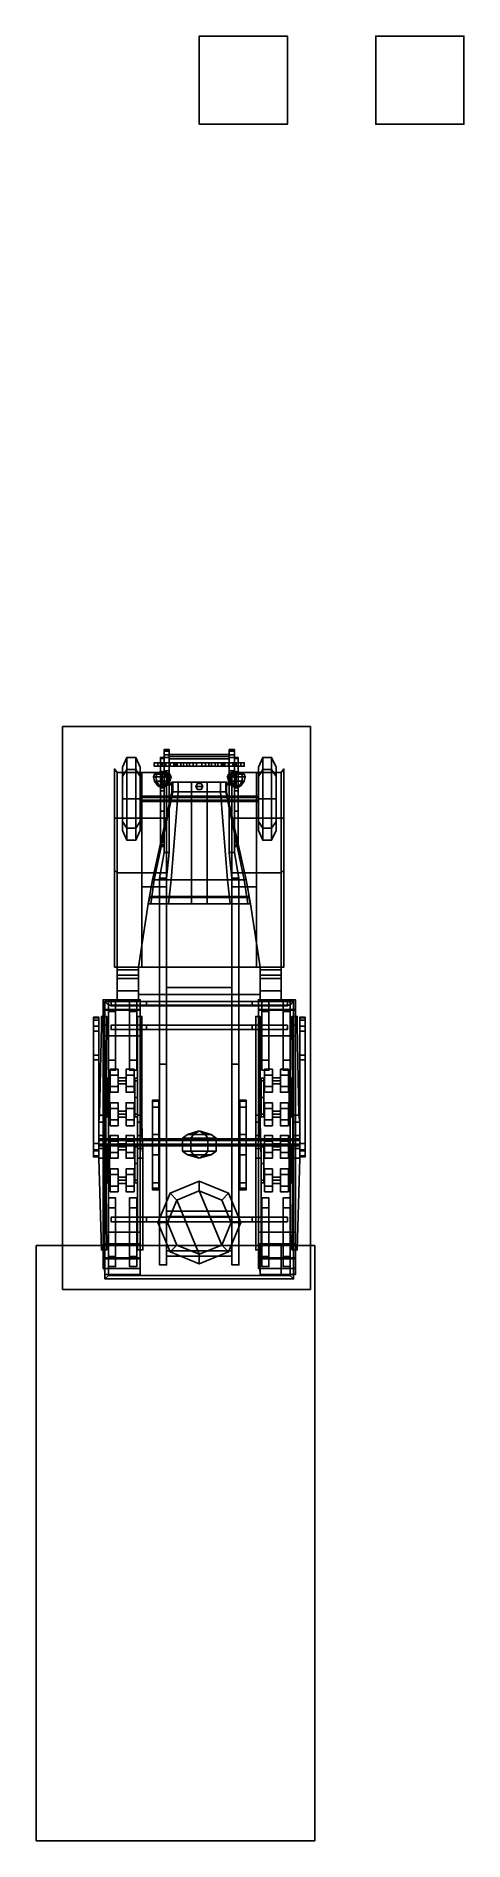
# Model space of a CAD drawing. Header units: millimetres. Extents: x -1.9 to 3, y -9.4 to 11.1.
import ezdxf

# ---------------------------------------------------------------- set-up
doc = ezdxf.new("R2010")
doc.units = ezdxf.units.MM
doc.header["$XCLIPFRAME"] = 2
for name, color, linetype in [('bogie', 5, 'Continuous'), ('cab', 4, 'Continuous'), ('drawing', 9, 'Continuous'), ('mudguards', 6, 'Continuous'), ('tracks', 3, 'Continuous'), ('wheels', 2, 'Continuous')]:
    doc.layers.add(name, color=color, linetype=linetype)
picture_1 = doc.add_image_def('image1.gif', size_in_pixel=(3000, 1978))

msp = doc.modelspace()

# ---------------------------------------------------------------- linework, layer by layer
for points in [[(1, 11.1, 1), (1, 11.1), (0, 11.1), (0, 11.1, 1)], [(1, 11.1), (1, 10.1), (0, 10.1), (0, 11.1)], [(0, 11.1), (0, 10.1), (0, 10.1, 1), (0, 11.1, 1)], [(0, 11.1, 1), (0, 10.1, 1), (1, 10.1, 1), (1, 11.1, 1)], [(1, 10.1, 1), (1, 10.1), (1, 11.1), (1, 11.1, 1)], [(3, 11.1), (3, 10.1), (2, 10.1), (2, 11.1)], [(2, 11.1), (2, 10.1), (3, 10.1), (3, 11.1)], [(0, 10.1, 1), (0, 10.1), (1, 10.1), (1, 10.1, 1)], [(-0.44, 2.91, 0.51), (-0.44, 2.53, 0.42), (-0.44, 2.53, 0.49), (-0.44, 2.91, 0.53)], [(-0.4, 2.91, 0.51), (-0.4, 2.53, 0.42), (-0.44, 2.53, 0.42), (-0.44, 2.91, 0.51)], [(-0.4, 2.91, 0.53), (-0.4, 2.91, 0.51), (-0.44, 2.91, 0.51), (-0.44, 2.91, 0.53)], [(-0.44, 2.91, 0.53), (-0.44, 2.53, 0.49), (-0.4, 2.53, 0.49), (-0.4, 2.91, 0.53)], [(-0.44, 2.9, 0.52), (-0.44, 2.85, 0.52), (-0.44, 2.85, 0.61), (-0.44, 2.9, 0.61)], [(-0.4, 2.9, 0.61), (-0.4, 2.9, 0.52), (-0.44, 2.9, 0.52), (-0.44, 2.9, 0.61)], [(-0.4, 2.98, 0.5), (-0.4, 2.94, 0.55), (-0.4, 3, 0.56), (-0.4, 3, 0.53)], [(-0.4, 3, 0.53), (-0.4, 3, 0.56), (-0.34, 3, 0.56), (-0.34, 3, 0.53)], [(-0.34, 3, 0.53), (-0.34, 2.98, 0.5), (-0.4, 2.98, 0.5), (-0.4, 3, 0.53)], [(-0.4, 3, 0.56), (-0.4, 2.91, 0.68), (-0.34, 2.91, 0.68), (-0.34, 3, 0.56)], [(-0.4, 2.94, 0.55), (-0.4, 2.85, 0.62), (-0.4, 2.91, 0.68), (-0.4, 3, 0.56)], [(-0.34, 2.98, 0.5), (-0.34, 2.94, 0.55), (-0.4, 2.94, 0.55), (-0.4, 2.98, 0.5)], [(-0.34, 2.94, 0.55), (-0.34, 2.85, 0.62), (-0.4, 2.85, 0.62), (-0.4, 2.94, 0.55)], [(-0.4, 2.91, 0.68), (-0.4, 2.85, 0.72), (-0.34, 2.85, 0.72), (-0.34, 2.91, 0.68)], [(-0.4, 2.85, 0.62), (-0.4, 2.76, 0.64), (-0.4, 2.85, 0.72), (-0.4, 2.91, 0.68)], [(-0.4, 2.53, 0.49), (-0.4, 2.53, 0.42), (-0.4, 2.91, 0.51), (-0.4, 2.91, 0.53)], [(-0.4, 2.85, 0.61), (-0.4, 2.85, 0.52), (-0.4, 2.9, 0.52), (-0.4, 2.9, 0.61)], [(-0.34, 3, 0.56), (-0.34, 2.94, 0.55), (-0.34, 2.98, 0.5), (-0.34, 3, 0.53)], [(-0.34, 2.91, 0.68), (-0.34, 2.85, 0.62), (-0.34, 2.94, 0.55), (-0.34, 3, 0.56)], [(-0.34, 2.85, 0.72), (-0.34, 2.76, 0.64), (-0.34, 2.85, 0.62), (-0.34, 2.91, 0.68)], [(0.34, 2.94, 0.55), (0.34, 2.85, 0.62), (0.34, 2.91, 0.68), (0.34, 3, 0.56)], [(0.34, 3, 0.56), (0.34, 2.91, 0.68), (0.4, 2.91, 0.68), (0.4, 3, 0.56)], [(0.34, 2.98, 0.5), (0.34, 2.94, 0.55), (0.34, 3, 0.56), (0.34, 3, 0.53)], [(0.4, 3, 0.53), (0.4, 2.98, 0.5), (0.34, 2.98, 0.5), (0.34, 3, 0.53)], [(0.34, 3, 0.53), (0.34, 3, 0.56), (0.4, 3, 0.56), (0.4, 3, 0.53)], [(0.4, 2.98, 0.5), (0.4, 2.94, 0.55), (0.34, 2.94, 0.55), (0.34, 2.98, 0.5)], [(0.4, 2.94, 0.55), (0.4, 2.85, 0.62), (0.34, 2.85, 0.62), (0.34, 2.94, 0.55)], [(0.34, 2.91, 0.68), (0.34, 2.85, 0.72), (0.4, 2.85, 0.72), (0.4, 2.91, 0.68)], [(0.34, 2.85, 0.62), (0.34, 2.76, 0.64), (0.34, 2.85, 0.72), (0.34, 2.91, 0.68)], [(0.4, 2.91, 0.68), (0.4, 2.85, 0.62), (0.4, 2.94, 0.55), (0.4, 3, 0.56)], [(0.4, 3, 0.56), (0.4, 2.94, 0.55), (0.4, 2.98, 0.5), (0.4, 3, 0.53)], [(0.4, 2.85, 0.72), (0.4, 2.76, 0.64), (0.4, 2.85, 0.62), (0.4, 2.91, 0.68)], [(0.4, 2.91, 0.53), (0.4, 2.53, 0.49), (0.44, 2.53, 0.49), (0.44, 2.91, 0.53)], [(0.44, 2.91, 0.53), (0.44, 2.91, 0.51), (0.4, 2.91, 0.51), (0.4, 2.91, 0.53)], [(0.4, 2.91, 0.51), (0.4, 2.53, 0.42), (0.4, 2.53, 0.49), (0.4, 2.91, 0.53)], [(0.44, 2.91, 0.51), (0.44, 2.53, 0.42), (0.4, 2.53, 0.42), (0.4, 2.91, 0.51)], [(0.4, 2.9, 0.52), (0.4, 2.85, 0.52), (0.4, 2.85, 0.61), (0.4, 2.9, 0.61)], [(0.44, 2.9, 0.61), (0.44, 2.9, 0.52), (0.4, 2.9, 0.52), (0.4, 2.9, 0.61)], [(0.44, 2.53, 0.49), (0.44, 2.53, 0.42), (0.44, 2.91, 0.51), (0.44, 2.91, 0.53)], [(0.44, 2.85, 0.61), (0.44, 2.85, 0.52), (0.44, 2.9, 0.52), (0.44, 2.9, 0.61)], [(-0.481, 2.72, 1.019), (-0.491, 2.69, 1.009), (-0.52, 2.69, 1.08), (-0.507, 2.72, 1.08)], [(-0.507, 2.72, 1.08), (-0.52, 2.69, 1.08), (-0.491, 2.69, 1.151), (-0.481, 2.72, 1.141)], [(-0.507, 2.64, 1.08), (-0.52, 2.69, 1.08), (-0.491, 2.69, 1.009), (-0.481, 2.64, 1.019)], [(-0.481, 2.64, 1.141), (-0.491, 2.69, 1.151), (-0.52, 2.69, 1.08), (-0.507, 2.64, 1.08)], [(-0.455, 2.74, 1.045), (-0.481, 2.72, 1.019), (-0.507, 2.72, 1.08), (-0.47, 2.74, 1.08)], [(-0.47, 2.74, 1.08), (-0.507, 2.72, 1.08), (-0.481, 2.72, 1.141), (-0.455, 2.74, 1.115)], [(-0.42, 2.72, 0.993), (-0.42, 2.69, 0.98), (-0.491, 2.69, 1.009), (-0.481, 2.72, 1.019)], [(-0.481, 2.72, 1.141), (-0.491, 2.69, 1.151), (-0.42, 2.69, 1.18), (-0.42, 2.72, 1.167)], [(-0.481, 2.64, 1.019), (-0.491, 2.69, 1.009), (-0.42, 2.69, 0.98), (-0.42, 2.64, 0.993)], [(-0.42, 2.64, 1.167), (-0.42, 2.69, 1.18), (-0.491, 2.69, 1.151), (-0.481, 2.64, 1.141)], [(-0.42, 2.74, 1.03), (-0.42, 2.72, 0.993), (-0.481, 2.72, 1.019), (-0.455, 2.74, 1.045)], [(-0.455, 2.74, 1.115), (-0.481, 2.72, 1.141), (-0.42, 2.72, 1.167), (-0.42, 2.74, 1.13)], [(-0.42, 2.75, 1.08), (-0.455, 2.74, 1.045), (-0.47, 2.74, 1.08), (-0.42, 2.75, 1.08)], [(-0.42, 2.75, 1.08), (-0.47, 2.74, 1.08), (-0.455, 2.74, 1.115), (-0.42, 2.75, 1.08)], [(-0.42, 2.75, 1.08), (-0.42, 2.74, 1.03), (-0.455, 2.74, 1.045), (-0.42, 2.75, 1.08)], [(-0.42, 2.75, 1.08), (-0.455, 2.74, 1.115), (-0.42, 2.74, 1.13), (-0.42, 2.75, 1.08)], [(-0.44, 2.85, 0.61), (-0.44, 2.85, 0.52), (-0.4, 2.85, 0.52), (-0.4, 2.85, 0.61)], [(-0.42, 2.75, 1.08), (-0.37, 2.74, 1.08), (-0.385, 2.74, 1.045), (-0.42, 2.75, 1.08)], [(-0.42, 2.75, 1.08), (-0.385, 2.74, 1.045), (-0.42, 2.74, 1.03), (-0.42, 2.75, 1.08)], [(-0.42, 2.75, 1.08), (-0.42, 2.74, 1.13), (-0.385, 2.74, 1.115), (-0.42, 2.75, 1.08)], [(-0.42, 2.75, 1.08), (-0.385, 2.74, 1.115), (-0.37, 2.74, 1.08), (-0.42, 2.75, 1.08)], [(-0.385, 2.74, 1.045), (-0.359, 2.72, 1.019), (-0.42, 2.72, 0.993), (-0.42, 2.74, 1.03)], [(-0.42, 2.74, 1.13), (-0.42, 2.72, 1.167), (-0.359, 2.72, 1.141), (-0.385, 2.74, 1.115)], [(-0.359, 2.72, 1.019), (-0.349, 2.69, 1.009), (-0.42, 2.69, 0.98), (-0.42, 2.72, 0.993)], [(-0.42, 2.72, 1.167), (-0.42, 2.69, 1.18), (-0.349, 2.69, 1.151), (-0.359, 2.72, 1.141)], [(-0.42, 2.64, 0.993), (-0.42, 2.69, 0.98), (-0.349, 2.69, 1.009), (-0.359, 2.64, 1.019)], [(-0.359, 2.64, 1.141), (-0.349, 2.69, 1.151), (-0.42, 2.69, 1.18), (-0.42, 2.64, 1.167)], [(-0.34, 2.85, 0.62), (-0.34, 2.76, 0.64), (-0.4, 2.76, 0.64), (-0.4, 2.85, 0.62)], [(-0.4, 2.85, 0.72), (-0.4, 2.76, 0.64), (-0.34, 2.76, 0.64), (-0.34, 2.85, 0.72)], [(-0.34, 2.85, 0.72), (-0.34, 2.76, 0.64), (-0.4, 2.76, 0.64), (-0.4, 2.85, 0.72)], [(-0.4, 2.85, 0.72), (-0.4, 2.76, 0.74), (-0.34, 2.76, 0.74), (-0.34, 2.85, 0.72)], [(-0.4, 2.76, 0.64), (-0.4, 2.7, 0.64), (-0.4, 2.76, 0.74), (-0.4, 2.85, 0.72)], [(-0.34, 2.76, 0.64), (-0.34, 2.7, 0.64), (-0.4, 2.7, 0.64), (-0.4, 2.76, 0.64)], [(-0.4, 2.76, 0.74), (-0.4, 2.7, 0.64), (-0.34, 2.7, 0.64), (-0.34, 2.76, 0.74)], [(-0.4, 2.76, 0.74), (-0.4, 1.83, 0.74), (-0.34, 1.83, 0.74), (-0.34, 2.76, 0.74)], [(-0.34, 2.76, 0.74), (-0.34, 2.7, 0.64), (-0.4, 2.7, 0.64), (-0.4, 2.76, 0.74)], [(-0.4, 2.7, 0.64), (-0.4, 1.83, 0.58), (-0.4, 1.83, 0.74), (-0.4, 2.76, 0.74)], [(-0.34, 2.7, 0.64), (-0.34, 1.83, 0.58), (-0.4, 1.83, 0.58), (-0.4, 2.7, 0.64)], [(-0.37, 2.74, 1.08), (-0.333, 2.72, 1.08), (-0.359, 2.72, 1.019), (-0.385, 2.74, 1.045)], [(-0.385, 2.74, 1.115), (-0.359, 2.72, 1.141), (-0.333, 2.72, 1.08), (-0.37, 2.74, 1.08)], [(-0.333, 2.72, 1.08), (-0.32, 2.69, 1.08), (-0.349, 2.69, 1.009), (-0.359, 2.72, 1.019)], [(-0.359, 2.72, 1.141), (-0.349, 2.69, 1.151), (-0.32, 2.69, 1.08), (-0.333, 2.72, 1.08)], [(-0.359, 2.64, 1.019), (-0.349, 2.69, 1.009), (-0.32, 2.69, 1.08), (-0.333, 2.64, 1.08)], [(-0.333, 2.64, 1.08), (-0.32, 2.69, 1.08), (-0.349, 2.69, 1.151), (-0.359, 2.64, 1.141)], [(-0.34, 2.76, 0.74), (-0.34, 2.7, 0.64), (-0.34, 2.76, 0.64), (-0.34, 2.85, 0.72)], [(-0.34, 1.83, 0.74), (-0.34, 1.83, 0.58), (-0.34, 2.7, 0.64), (-0.34, 2.76, 0.74)], [(0.359, 2.72, 1.019), (0.349, 2.69, 1.009), (0.32, 2.69, 1.08), (0.333, 2.72, 1.08)], [(0.333, 2.72, 1.08), (0.32, 2.69, 1.08), (0.349, 2.69, 1.151), (0.359, 2.72, 1.141)], [(0.333, 2.64, 1.08), (0.32, 2.69, 1.08), (0.349, 2.69, 1.009), (0.359, 2.64, 1.019)], [(0.359, 2.64, 1.141), (0.349, 2.69, 1.151), (0.32, 2.69, 1.08), (0.333, 2.64, 1.08)], [(0.385, 2.74, 1.045), (0.359, 2.72, 1.019), (0.333, 2.72, 1.08), (0.37, 2.74, 1.08)], [(0.37, 2.74, 1.08), (0.333, 2.72, 1.08), (0.359, 2.72, 1.141), (0.385, 2.74, 1.115)], [(0.34, 2.85, 0.72), (0.34, 2.76, 0.74), (0.4, 2.76, 0.74), (0.4, 2.85, 0.72)], [(0.34, 2.76, 0.64), (0.34, 2.7, 0.64), (0.34, 2.76, 0.74), (0.34, 2.85, 0.72)], [(0.4, 2.85, 0.62), (0.4, 2.76, 0.64), (0.34, 2.76, 0.64), (0.34, 2.85, 0.62)], [(0.34, 2.7, 0.64), (0.34, 1.83, 0.58), (0.34, 1.83, 0.74), (0.34, 2.76, 0.74)], [(0.34, 2.76, 0.74), (0.34, 1.83, 0.74), (0.4, 1.83, 0.74), (0.4, 2.76, 0.74)], [(0.4, 2.76, 0.64), (0.4, 2.7, 0.64), (0.34, 2.7, 0.64), (0.34, 2.76, 0.64)], [(0.4, 2.7, 0.64), (0.4, 1.83, 0.58), (0.34, 1.83, 0.58), (0.34, 2.7, 0.64)], [(0.42, 2.72, 0.993), (0.42, 2.69, 0.98), (0.349, 2.69, 1.009), (0.359, 2.72, 1.019)], [(0.359, 2.72, 1.141), (0.349, 2.69, 1.151), (0.42, 2.69, 1.18), (0.42, 2.72, 1.167)], [(0.359, 2.64, 1.019), (0.349, 2.69, 1.009), (0.42, 2.69, 0.98), (0.42, 2.64, 0.993)], [(0.42, 2.64, 1.167), (0.42, 2.69, 1.18), (0.349, 2.69, 1.151), (0.359, 2.64, 1.141)], [(0.42, 2.74, 1.03), (0.42, 2.72, 0.993), (0.359, 2.72, 1.019), (0.385, 2.74, 1.045)], [(0.385, 2.74, 1.115), (0.359, 2.72, 1.141), (0.42, 2.72, 1.167), (0.42, 2.74, 1.13)], [(0.42, 2.75, 1.08), (0.385, 2.74, 1.045), (0.37, 2.74, 1.08), (0.42, 2.75, 1.08)], [(0.42, 2.75, 1.08), (0.37, 2.74, 1.08), (0.385, 2.74, 1.115), (0.42, 2.75, 1.08)], [(0.42, 2.75, 1.08), (0.42, 2.74, 1.03), (0.385, 2.74, 1.045), (0.42, 2.75, 1.08)], [(0.42, 2.75, 1.08), (0.385, 2.74, 1.115), (0.42, 2.74, 1.13), (0.42, 2.75, 1.08)], [(0.4, 2.76, 0.74), (0.4, 2.7, 0.64), (0.4, 2.76, 0.64), (0.4, 2.85, 0.72)], [(0.4, 2.85, 0.61), (0.4, 2.85, 0.52), (0.44, 2.85, 0.52), (0.44, 2.85, 0.61)], [(0.4, 1.83, 0.74), (0.4, 1.83, 0.58), (0.4, 2.7, 0.64), (0.4, 2.76, 0.74)], [(0.42, 2.75, 1.08), (0.47, 2.74, 1.08), (0.455, 2.74, 1.045), (0.42, 2.75, 1.08)], [(0.42, 2.75, 1.08), (0.455, 2.74, 1.045), (0.42, 2.74, 1.03), (0.42, 2.75, 1.08)], [(0.42, 2.75, 1.08), (0.42, 2.74, 1.13), (0.455, 2.74, 1.115), (0.42, 2.75, 1.08)], [(0.42, 2.75, 1.08), (0.455, 2.74, 1.115), (0.47, 2.74, 1.08), (0.42, 2.75, 1.08)], [(0.455, 2.74, 1.045), (0.481, 2.72, 1.019), (0.42, 2.72, 0.993), (0.42, 2.74, 1.03)], [(0.42, 2.74, 1.13), (0.42, 2.72, 1.167), (0.481, 2.72, 1.141), (0.455, 2.74, 1.115)], [(0.481, 2.72, 1.019), (0.491, 2.69, 1.009), (0.42, 2.69, 0.98), (0.42, 2.72, 0.993)], [(0.42, 2.72, 1.167), (0.42, 2.69, 1.18), (0.491, 2.69, 1.151), (0.481, 2.72, 1.141)], [(0.42, 2.64, 0.993), (0.42, 2.69, 0.98), (0.491, 2.69, 1.009), (0.481, 2.64, 1.019)], [(0.481, 2.64, 1.141), (0.491, 2.69, 1.151), (0.42, 2.69, 1.18), (0.42, 2.64, 1.167)], [(0.47, 2.74, 1.08), (0.507, 2.72, 1.08), (0.481, 2.72, 1.019), (0.455, 2.74, 1.045)], [(0.455, 2.74, 1.115), (0.481, 2.72, 1.141), (0.507, 2.72, 1.08), (0.47, 2.74, 1.08)], [(0.507, 2.72, 1.08), (0.52, 2.69, 1.08), (0.491, 2.69, 1.009), (0.481, 2.72, 1.019)], [(0.481, 2.72, 1.141), (0.491, 2.69, 1.151), (0.52, 2.69, 1.08), (0.507, 2.72, 1.08)], [(0.481, 2.64, 1.019), (0.491, 2.69, 1.009), (0.52, 2.69, 1.08), (0.507, 2.64, 1.08)], [(0.507, 2.64, 1.08), (0.52, 2.69, 1.08), (0.491, 2.69, 1.151), (0.481, 2.64, 1.141)], [(-0.47, 2.59, 1.08), (-0.507, 2.64, 1.08), (-0.481, 2.64, 1.019), (-0.455, 2.59, 1.045)], [(-0.455, 2.59, 1.115), (-0.481, 2.64, 1.141), (-0.507, 2.64, 1.08), (-0.47, 2.59, 1.08)], [(-0.455, 2.59, 1.045), (-0.481, 2.64, 1.019), (-0.42, 2.64, 0.993), (-0.42, 2.59, 1.03)], [(-0.42, 2.59, 1.13), (-0.42, 2.64, 1.167), (-0.481, 2.64, 1.141), (-0.455, 2.59, 1.115)], [(-0.42, 2.56, 1.08), (-0.47, 2.59, 1.08), (-0.455, 2.59, 1.045), (-0.42, 2.56, 1.08)], [(-0.42, 2.56, 1.08), (-0.455, 2.59, 1.115), (-0.47, 2.59, 1.08), (-0.42, 2.56, 1.08)], [(-0.42, 2.56, 1.08), (-0.455, 2.59, 1.045), (-0.42, 2.59, 1.03), (-0.42, 2.56, 1.08)], [(-0.42, 2.56, 1.08), (-0.42, 2.59, 1.13), (-0.455, 2.59, 1.115), (-0.42, 2.56, 1.08)], [(-0.44, 2.53, 0.42), (-0.44, 2.3, 0.42), (-0.44, 2.3, 0.49), (-0.44, 2.53, 0.49)], [(-0.44, 2.53, 0.49), (-0.44, 2.3, 0.49), (-0.4, 2.3, 0.49), (-0.4, 2.53, 0.49)], [(-0.4, 2.53, 0.42), (-0.4, 2.3, 0.42), (-0.44, 2.3, 0.42), (-0.44, 2.53, 0.42)], [(-0.42, 2.59, 1.03), (-0.42, 2.64, 0.993), (-0.359, 2.64, 1.019), (-0.385, 2.59, 1.045)], [(-0.385, 2.59, 1.115), (-0.359, 2.64, 1.141), (-0.42, 2.64, 1.167), (-0.42, 2.59, 1.13)], [(-0.31, 2.61, 1), (-0.31, 2.62, 0.99), (-0.42, 2.62, 0.99), (-0.42, 2.61, 1)], [(-0.31, 2.62, 0.99), (-0.31, 2.61, 0.98), (-0.42, 2.61, 0.98), (-0.42, 2.62, 0.99)], [(-0.31, 2.6, 0.99), (-0.31, 2.61, 1), (-0.42, 2.61, 1), (-0.42, 2.6, 0.99)], [(-0.31, 2.61, 0.98), (-0.31, 2.6, 0.99), (-0.42, 2.6, 0.99), (-0.42, 2.61, 0.98)], [(-0.42, 2.56, 1.08), (-0.42, 2.59, 1.03), (-0.385, 2.59, 1.045), (-0.42, 2.56, 1.08)], [(-0.42, 2.56, 1.08), (-0.385, 2.59, 1.045), (-0.37, 2.59, 1.08), (-0.42, 2.56, 1.08)], [(-0.42, 2.56, 1.08), (-0.37, 2.59, 1.08), (-0.385, 2.59, 1.115), (-0.42, 2.56, 1.08)], [(-0.42, 2.56, 1.08), (-0.385, 2.59, 1.115), (-0.42, 2.59, 1.13), (-0.42, 2.56, 1.08)], [(-0.4, 2.3, 0.49), (-0.4, 2.3, 0.42), (-0.4, 2.53, 0.42), (-0.4, 2.53, 0.49)], [(-0.385, 2.59, 1.045), (-0.359, 2.64, 1.019), (-0.333, 2.64, 1.08), (-0.37, 2.59, 1.08)], [(-0.37, 2.59, 1.08), (-0.333, 2.64, 1.08), (-0.359, 2.64, 1.141), (-0.385, 2.59, 1.115)], [(0.42, 2.62, 0.99), (0.42, 2.61, 0.98), (0.31, 2.61, 0.98), (0.31, 2.62, 0.99)], [(0.42, 2.61, 1), (0.42, 2.62, 0.99), (0.31, 2.62, 0.99), (0.31, 2.61, 1)], [(0.42, 2.61, 0.98), (0.42, 2.6, 0.99), (0.31, 2.6, 0.99), (0.31, 2.61, 0.98)], [(0.42, 2.6, 0.99), (0.42, 2.61, 1), (0.31, 2.61, 1), (0.31, 2.6, 0.99)], [(0.37, 2.59, 1.08), (0.333, 2.64, 1.08), (0.359, 2.64, 1.019), (0.385, 2.59, 1.045)], [(0.385, 2.59, 1.115), (0.359, 2.64, 1.141), (0.333, 2.64, 1.08), (0.37, 2.59, 1.08)], [(0.385, 2.59, 1.045), (0.359, 2.64, 1.019), (0.42, 2.64, 0.993), (0.42, 2.59, 1.03)], [(0.42, 2.59, 1.13), (0.42, 2.64, 1.167), (0.359, 2.64, 1.141), (0.385, 2.59, 1.115)], [(0.42, 2.56, 1.08), (0.37, 2.59, 1.08), (0.385, 2.59, 1.045), (0.42, 2.56, 1.08)], [(0.42, 2.56, 1.08), (0.385, 2.59, 1.115), (0.37, 2.59, 1.08), (0.42, 2.56, 1.08)], [(0.42, 2.56, 1.08), (0.385, 2.59, 1.045), (0.42, 2.59, 1.03), (0.42, 2.56, 1.08)], [(0.42, 2.56, 1.08), (0.42, 2.59, 1.13), (0.385, 2.59, 1.115), (0.42, 2.56, 1.08)], [(0.44, 2.53, 0.42), (0.44, 2.3, 0.42), (0.4, 2.3, 0.42), (0.4, 2.53, 0.42)], [(0.4, 2.53, 0.49), (0.4, 2.3, 0.49), (0.44, 2.3, 0.49), (0.44, 2.53, 0.49)], [(0.4, 2.53, 0.42), (0.4, 2.3, 0.42), (0.4, 2.3, 0.49), (0.4, 2.53, 0.49)], [(0.42, 2.59, 1.03), (0.42, 2.64, 0.993), (0.481, 2.64, 1.019), (0.455, 2.59, 1.045)], [(0.455, 2.59, 1.115), (0.481, 2.64, 1.141), (0.42, 2.64, 1.167), (0.42, 2.59, 1.13)], [(0.42, 2.56, 1.08), (0.42, 2.59, 1.03), (0.455, 2.59, 1.045), (0.42, 2.56, 1.08)], [(0.42, 2.56, 1.08), (0.455, 2.59, 1.045), (0.47, 2.59, 1.08), (0.42, 2.56, 1.08)], [(0.42, 2.56, 1.08), (0.47, 2.59, 1.08), (0.455, 2.59, 1.115), (0.42, 2.56, 1.08)], [(0.42, 2.56, 1.08), (0.455, 2.59, 1.115), (0.42, 2.59, 1.13), (0.42, 2.56, 1.08)], [(0.44, 2.3, 0.49), (0.44, 2.3, 0.42), (0.44, 2.53, 0.42), (0.44, 2.53, 0.49)], [(0.455, 2.59, 1.045), (0.481, 2.64, 1.019), (0.507, 2.64, 1.08), (0.47, 2.59, 1.08)], [(0.47, 2.59, 1.08), (0.507, 2.64, 1.08), (0.481, 2.64, 1.141), (0.455, 2.59, 1.115)], [(-0.44, 2.3, 0.42), (-0.44, 1.92, 0.53), (-0.44, 1.92, 0.55), (-0.44, 2.3, 0.49)], [(-0.4, 2.3, 0.42), (-0.4, 1.92, 0.53), (-0.44, 1.92, 0.53), (-0.44, 2.3, 0.42)], [(-0.44, 2.3, 0.49), (-0.44, 1.92, 0.55), (-0.4, 1.92, 0.55), (-0.4, 2.3, 0.49)], [(-0.4, 1.92, 0.55), (-0.4, 1.92, 0.53), (-0.4, 2.3, 0.42), (-0.4, 2.3, 0.49)], [(0.4, 2.3, 0.49), (0.4, 1.92, 0.55), (0.44, 1.92, 0.55), (0.44, 2.3, 0.49)], [(0.44, 2.3, 0.42), (0.44, 1.92, 0.53), (0.4, 1.92, 0.53), (0.4, 2.3, 0.42)], [(0.4, 2.3, 0.42), (0.4, 1.92, 0.53), (0.4, 1.92, 0.55), (0.4, 2.3, 0.49)], [(0.44, 1.92, 0.55), (0.44, 1.92, 0.53), (0.44, 2.3, 0.42), (0.44, 2.3, 0.49)], [(-0.4, 1.95, 0.61), (-0.4, 1.95, 0.53), (-0.44, 1.95, 0.53), (-0.44, 1.95, 0.61)], [(-0.44, 1.95, 0.53), (-0.44, 1.9, 0.54), (-0.44, 1.9, 0.61), (-0.44, 1.95, 0.61)], [(-0.4, 1.95, 0.53), (-0.4, 1.9, 0.54), (-0.44, 1.9, 0.54), (-0.44, 1.95, 0.53)], [(-0.44, 1.92, 0.55), (-0.44, 1.92, 0.53), (-0.4, 1.92, 0.53), (-0.4, 1.92, 0.55)], [(-0.44, 1.9, 0.61), (-0.44, 1.9, 0.54), (-0.4, 1.9, 0.54), (-0.4, 1.9, 0.61)], [(-0.4, 1.9, 0.61), (-0.4, 1.9, 0.54), (-0.4, 1.95, 0.53), (-0.4, 1.95, 0.61)], [(0.4, 1.95, 0.53), (0.4, 1.9, 0.54), (0.4, 1.9, 0.61), (0.4, 1.95, 0.61)], [(0.44, 1.95, 0.61), (0.44, 1.95, 0.53), (0.4, 1.95, 0.53), (0.4, 1.95, 0.61)], [(0.44, 1.95, 0.53), (0.44, 1.9, 0.54), (0.4, 1.9, 0.54), (0.4, 1.95, 0.53)], [(0.4, 1.92, 0.55), (0.4, 1.92, 0.53), (0.44, 1.92, 0.53), (0.44, 1.92, 0.55)], [(0.4, 1.9, 0.61), (0.4, 1.9, 0.54), (0.44, 1.9, 0.54), (0.44, 1.9, 0.61)], [(0.44, 1.9, 0.61), (0.44, 1.9, 0.54), (0.44, 1.95, 0.53), (0.44, 1.95, 0.61)], [(-0.34, 1.83, 0.58), (-0.37, 1.54, 0.56), (-0.45, 1.54, 0.56), (-0.4, 1.83, 0.58)], [(-0.4, 1.83, 0.58), (-0.45, 1.54, 0.56), (-0.45, 1.54, 0.74), (-0.4, 1.83, 0.74)], [(-0.4, 1.83, 0.74), (-0.45, 1.54, 0.74), (-0.37, 1.54, 0.74), (-0.34, 1.83, 0.74)], [(-0.37, 1.54, 0.74), (-0.37, 1.54, 0.56), (-0.34, 1.83, 0.58), (-0.34, 1.83, 0.74)], [(0.34, 1.83, 0.58), (0.37, 1.54, 0.56), (0.37, 1.54, 0.74), (0.34, 1.83, 0.74)], [(0.4, 1.83, 0.58), (0.45, 1.54, 0.56), (0.37, 1.54, 0.56), (0.34, 1.83, 0.58)], [(0.34, 1.83, 0.74), (0.37, 1.54, 0.74), (0.45, 1.54, 0.74), (0.4, 1.83, 0.74)], [(0.45, 1.54, 0.74), (0.45, 1.54, 0.56), (0.4, 1.83, 0.58), (0.4, 1.83, 0.74)], [(-0.45, 1.54, 0.74), (-0.45, -0.57, 0.74), (-0.37, -0.57, 0.74), (-0.37, 1.54, 0.74)], [(-0.45, 1.54, 0.56), (-0.45, -0.57, 0.56), (-0.45, -0.57, 0.74), (-0.45, 1.54, 0.74)], [(-0.37, 1.54, 0.56), (-0.37, -0.57, 0.56), (-0.45, -0.57, 0.56), (-0.45, 1.54, 0.56)], [(-0.37, -0.57, 0.74), (-0.37, -0.57, 0.56), (-0.37, 1.54, 0.56), (-0.37, 1.54, 0.74)], [(0.37, 1.54, 0.56), (0.37, -0.57, 0.56), (0.37, -0.57, 0.74), (0.37, 1.54, 0.74)], [(0.37, 1.54, 0.74), (0.37, -0.57, 0.74), (0.45, -0.57, 0.74), (0.45, 1.54, 0.74)], [(0.45, 1.54, 0.56), (0.45, -0.57, 0.56), (0.37, -0.57, 0.56), (0.37, 1.54, 0.56)], [(0.45, -0.57, 0.74), (0.45, -0.57, 0.56), (0.45, 1.54, 0.56), (0.45, 1.54, 0.74)], [(0.37, 0.3, 0.74), (0.37, 0.3, 0.56), (-0.37, 0.3, 0.56), (-0.37, 0.3, 0.74)], [(-0.37, 0.22, 0.74), (0.37, 0.22, 0.74), (0.37, 0.3, 0.74), (-0.37, 0.3, 0.74)], [(-0.37, 0.3, 0.56), (0.37, 0.3, 0.56), (0.37, 0.22, 0.56), (-0.37, 0.22, 0.56)], [(-0.37, 0.22, 0.56), (0.37, 0.22, 0.56), (0.37, 0.22, 0.74), (-0.37, 0.22, 0.74)], [(1.07, 0.14, 1.16), (1.07, -3.01, 1.16), (-1.07, -3.01, 1.16), (-1.07, 0.14, 1.16)], [(-1.07, 0.14, 1.16), (-1.07, -3.01, 1.16), (-1.07, -3.01, 1.59), (-1.07, 0.14, 1.59)], [(-1.07, -3.01, 1.59), (-1.03, -2.97, 1.59), (-1.03, 0.1, 1.59), (-1.07, 0.14, 1.59)], [(-1.07, 0.14, 1.59), (1.07, 0.14, 1.59), (1.07, 0.14, 1.16), (-1.07, 0.14, 1.16)], [(1.03, 0.1, 1.59), (1.07, 0.14, 1.59), (-1.07, 0.14, 1.59), (-1.03, 0.1, 1.59)], [(-1.03, 0.1, 1.2), (-1.03, -2.97, 1.2), (1.03, -2.97, 1.2), (1.03, 0.1, 1.2)], [(-1.03, 0.1, 1.59), (-1.03, -2.97, 1.59), (-1.03, -2.97, 1.2), (-1.03, 0.1, 1.2)], [(-1.03, 0.1, 1.2), (1.03, 0.1, 1.2), (1.03, 0.1, 1.59), (-1.03, 0.1, 1.59)], [(-0.6, 0.14, 0.74), (-0.6, 0.09, 0.74), (-1, 0.09, 1.16), (-1, 0.14, 1.16)], [(1, 0.14, 1.16), (0.6, 0.14, 0.74), (-0.6, 0.14, 0.74), (-1, 0.14, 1.16)], [(-1, 0.09, 1.16), (-0.6, 0.09, 0.74), (0.6, 0.09, 0.74), (1, 0.09, 1.16)], [(0.6, 0.14, 0.74), (0.6, 0.09, 0.74), (-0.6, 0.09, 0.74), (-0.6, 0.14, 0.74)], [(1, 0.09, 1.16), (0.6, 0.09, 0.74), (0.6, 0.14, 0.74), (1, 0.14, 1.16)], [(1.03, -2.97, 1.59), (1.07, -3.01, 1.59), (1.07, 0.14, 1.59), (1.03, 0.1, 1.59)], [(1.03, 0.1, 1.2), (1.03, -2.97, 1.2), (1.03, -2.97, 1.59), (1.03, 0.1, 1.59)], [(1.07, 0.14, 1.59), (1.07, -3.01, 1.59), (1.07, -3.01, 1.16), (1.07, 0.14, 1.16)], [(-0.6, -0.13, 0.74), (-0.6, -0.18, 0.74), (-1, -0.18, 1.16), (-1, -0.13, 1.16)], [(1, -0.13, 1.16), (0.6, -0.13, 0.74), (-0.6, -0.13, 0.74), (-1, -0.13, 1.16)], [(-1, -0.18, 1.16), (-0.6, -0.18, 0.74), (0.6, -0.18, 0.74), (1, -0.18, 1.16)], [(0.6, -0.13, 0.74), (0.6, -0.18, 0.74), (-0.6, -0.18, 0.74), (-0.6, -0.13, 0.74)], [(1, -0.18, 1.16), (0.6, -0.18, 0.74), (0.6, -0.13, 0.74), (1, -0.13, 1.16)], [(-0.37, -0.57, 0.56), (-0.37, -2.85, 0.63), (-0.45, -2.85, 0.63), (-0.45, -0.57, 0.56)], [(-0.45, -0.57, 0.56), (-0.45, -2.85, 0.63), (-0.45, -2.85, 0.75), (-0.45, -0.57, 0.74)], [(-0.45, -0.57, 0.74), (-0.45, -2.85, 0.75), (-0.37, -2.85, 0.75), (-0.37, -0.57, 0.74)], [(-0.37, -2.85, 0.75), (-0.37, -2.85, 0.63), (-0.37, -0.57, 0.56), (-0.37, -0.57, 0.74)], [(0.37, -0.57, 0.74), (0.37, -2.85, 0.75), (0.45, -2.85, 0.75), (0.45, -0.57, 0.74)], [(0.37, -0.57, 0.56), (0.37, -2.85, 0.63), (0.37, -2.85, 0.75), (0.37, -0.57, 0.74)], [(0.45, -0.57, 0.56), (0.45, -2.85, 0.63), (0.37, -2.85, 0.63), (0.37, -0.57, 0.56)], [(0.45, -2.85, 0.75), (0.45, -2.85, 0.63), (0.45, -0.57, 0.56), (0.45, -0.57, 0.74)], [(-0.53, -0.98, 0.72), (-0.53, -1.06, 0.72), (-0.45, -1.06, 0.72), (-0.45, -0.98, 0.72)], [(-0.45, -0.98, 0.67), (-0.45, -1.06, 0.67), (-0.53, -1.06, 0.67), (-0.53, -0.98, 0.67)], [(-0.53, -0.98, 0.67), (-0.53, -1.06, 0.67), (-0.53, -1.06, 0.72), (-0.53, -0.98, 0.72)], [(-0.45, -0.98, 0.72), (-0.45, -0.98, 0.67), (-0.53, -0.98, 0.67), (-0.53, -0.98, 0.72)], [(-0.46, -0.99, 0.66), (-0.46, -1.37, 0.58), (-0.53, -1.37, 0.58), (-0.53, -0.99, 0.66)], [(-0.53, -0.99, 0.66), (-0.53, -1.37, 0.58), (-0.53, -1.37, 0.65), (-0.53, -0.99, 0.68)], [(-0.46, -0.99, 0.68), (-0.46, -0.99, 0.66), (-0.53, -0.99, 0.66), (-0.53, -0.99, 0.68)], [(-0.53, -0.99, 0.68), (-0.53, -1.37, 0.65), (-0.46, -1.37, 0.65), (-0.46, -0.99, 0.68)], [(-0.46, -1.37, 0.65), (-0.46, -1.37, 0.58), (-0.46, -0.99, 0.66), (-0.46, -0.99, 0.68)], [(0.53, -0.98, 0.67), (0.53, -1.06, 0.67), (0.45, -1.06, 0.67), (0.45, -0.98, 0.67)], [(0.53, -0.98, 0.72), (0.53, -0.98, 0.67), (0.45, -0.98, 0.67), (0.45, -0.98, 0.72)], [(0.45, -0.98, 0.72), (0.45, -1.06, 0.72), (0.53, -1.06, 0.72), (0.53, -0.98, 0.72)], [(0.53, -0.99, 0.66), (0.53, -1.37, 0.58), (0.46, -1.37, 0.58), (0.46, -0.99, 0.66)], [(0.46, -0.99, 0.66), (0.46, -1.37, 0.58), (0.46, -1.37, 0.65), (0.46, -0.99, 0.68)], [(0.53, -0.99, 0.68), (0.53, -0.99, 0.66), (0.46, -0.99, 0.66), (0.46, -0.99, 0.68)], [(0.46, -0.99, 0.68), (0.46, -1.37, 0.65), (0.53, -1.37, 0.65), (0.53, -0.99, 0.68)], [(0.53, -1.06, 0.72), (0.53, -1.06, 0.67), (0.53, -0.98, 0.67), (0.53, -0.98, 0.72)], [(0.53, -1.37, 0.65), (0.53, -1.37, 0.58), (0.53, -0.99, 0.66), (0.53, -0.99, 0.68)], [(-0.53, -1.06, 0.72), (-0.53, -1.06, 0.67), (-0.45, -1.06, 0.67), (-0.45, -1.06, 0.72)], [(0.45, -1.06, 0.72), (0.45, -1.06, 0.67), (0.53, -1.06, 0.67), (0.53, -1.06, 0.72)], [(-0.53, -1.37, 0.58), (-0.53, -1.6, 0.58), (-0.53, -1.6, 0.65), (-0.53, -1.37, 0.65)], [(-0.46, -1.37, 0.58), (-0.46, -1.6, 0.58), (-0.53, -1.6, 0.58), (-0.53, -1.37, 0.58)], [(-0.53, -1.37, 0.65), (-0.53, -1.6, 0.65), (-0.46, -1.6, 0.65), (-0.46, -1.37, 0.65)], [(-0.46, -1.6, 0.65), (-0.46, -1.6, 0.58), (-0.46, -1.37, 0.58), (-0.46, -1.37, 0.65)], [(-0.134, -1.37, 0.59), (-0.19, -1.41, 0.59), (-0.095, -1.41, 0.755), (-0.067, -1.37, 0.706)], [(-0.067, -1.37, 0.474), (-0.095, -1.41, 0.425), (-0.19, -1.41, 0.59), (-0.134, -1.37, 0.59)], [(-0.095, -1.41, 0.755), (-0.19, -1.41, 0.59), (-0.19, -1.56, 0.59), (-0.095, -1.56, 0.755)], [(-0.19, -1.41, 0.59), (-0.095, -1.41, 0.425), (-0.095, -1.56, 0.425), (-0.19, -1.56, 0.59)], [(0, -1.33, 0.59), (-0.067, -1.37, 0.474), (-0.134, -1.37, 0.59), (0, -1.33, 0.59)], [(0, -1.33, 0.59), (-0.134, -1.37, 0.59), (-0.067, -1.37, 0.706), (0, -1.33, 0.59)], [(-0.067, -1.37, 0.706), (-0.095, -1.41, 0.755), (0.095, -1.41, 0.755), (0.067, -1.37, 0.706)], [(0.067, -1.37, 0.474), (0.095, -1.41, 0.425), (-0.095, -1.41, 0.425), (-0.067, -1.37, 0.474)], [(-0.095, -1.41, 0.425), (0.095, -1.41, 0.425), (0.095, -1.56, 0.425), (-0.095, -1.56, 0.425)], [(0.095, -1.41, 0.755), (-0.095, -1.41, 0.755), (-0.095, -1.56, 0.755), (0.095, -1.56, 0.755)], [(0, -1.33, 0.59), (0.067, -1.37, 0.474), (-0.067, -1.37, 0.474), (0, -1.33, 0.59)], [(0, -1.33, 0.59), (-0.067, -1.37, 0.706), (0.067, -1.37, 0.706), (0, -1.33, 0.59)], [(0, -1.33, 0.59), (0.134, -1.37, 0.59), (0.067, -1.37, 0.474), (0, -1.33, 0.59)], [(0, -1.33, 0.59), (0.067, -1.37, 0.706), (0.134, -1.37, 0.59), (0, -1.33, 0.59)], [(0.067, -1.37, 0.706), (0.095, -1.41, 0.755), (0.19, -1.41, 0.59), (0.134, -1.37, 0.59)], [(0.134, -1.37, 0.59), (0.19, -1.41, 0.59), (0.095, -1.41, 0.425), (0.067, -1.37, 0.474)], [(0.19, -1.41, 0.59), (0.095, -1.41, 0.755), (0.095, -1.56, 0.755), (0.19, -1.56, 0.59)], [(0.095, -1.41, 0.425), (0.19, -1.41, 0.59), (0.19, -1.56, 0.59), (0.095, -1.56, 0.425)], [(0.46, -1.37, 0.58), (0.46, -1.6, 0.58), (0.46, -1.6, 0.65), (0.46, -1.37, 0.65)], [(0.53, -1.37, 0.58), (0.53, -1.6, 0.58), (0.46, -1.6, 0.58), (0.46, -1.37, 0.58)], [(0.46, -1.37, 0.65), (0.46, -1.6, 0.65), (0.53, -1.6, 0.65), (0.53, -1.37, 0.65)], [(0.53, -1.6, 0.65), (0.53, -1.6, 0.58), (0.53, -1.37, 0.58), (0.53, -1.37, 0.65)], [(-0.46, -1.6, 0.58), (-0.46, -1.98, 0.67), (-0.53, -1.98, 0.67), (-0.53, -1.6, 0.58)], [(-0.53, -1.6, 0.58), (-0.53, -1.98, 0.67), (-0.53, -1.98, 0.69), (-0.53, -1.6, 0.65)], [(-0.53, -1.6, 0.65), (-0.53, -1.98, 0.69), (-0.46, -1.98, 0.69), (-0.46, -1.6, 0.65)], [(-0.46, -1.98, 0.69), (-0.46, -1.98, 0.67), (-0.46, -1.6, 0.58), (-0.46, -1.6, 0.65)], [(-0.067, -1.6, 0.706), (-0.095, -1.56, 0.755), (-0.19, -1.56, 0.59), (-0.134, -1.6, 0.59)], [(-0.134, -1.6, 0.59), (-0.19, -1.56, 0.59), (-0.095, -1.56, 0.425), (-0.067, -1.6, 0.474)], [(0, -1.64, 0.59), (-0.134, -1.6, 0.59), (-0.067, -1.6, 0.474), (0, -1.64, 0.59)], [(0, -1.64, 0.59), (-0.067, -1.6, 0.706), (-0.134, -1.6, 0.59), (0, -1.64, 0.59)], [(0.067, -1.6, 0.706), (0.095, -1.56, 0.755), (-0.095, -1.56, 0.755), (-0.067, -1.6, 0.706)], [(-0.067, -1.6, 0.474), (-0.095, -1.56, 0.425), (0.095, -1.56, 0.425), (0.067, -1.6, 0.474)], [(0, -1.64, 0.59), (-0.067, -1.6, 0.474), (0.067, -1.6, 0.474), (0, -1.64, 0.59)], [(0, -1.64, 0.59), (0.067, -1.6, 0.706), (-0.067, -1.6, 0.706), (0, -1.64, 0.59)], [(0, -1.64, 0.59), (0.067, -1.6, 0.474), (0.134, -1.6, 0.59), (0, -1.64, 0.59)], [(0, -1.64, 0.59), (0.134, -1.6, 0.59), (0.067, -1.6, 0.706), (0, -1.64, 0.59)], [(0.134, -1.6, 0.59), (0.19, -1.56, 0.59), (0.095, -1.56, 0.755), (0.067, -1.6, 0.706)], [(0.067, -1.6, 0.474), (0.095, -1.56, 0.425), (0.19, -1.56, 0.59), (0.134, -1.6, 0.59)], [(0.53, -1.6, 0.58), (0.53, -1.98, 0.67), (0.46, -1.98, 0.67), (0.46, -1.6, 0.58)], [(0.46, -1.6, 0.58), (0.46, -1.98, 0.67), (0.46, -1.98, 0.69), (0.46, -1.6, 0.65)], [(0.46, -1.6, 0.65), (0.46, -1.98, 0.69), (0.53, -1.98, 0.69), (0.53, -1.6, 0.65)], [(0.53, -1.98, 0.69), (0.53, -1.98, 0.67), (0.53, -1.6, 0.58), (0.53, -1.6, 0.65)], [(-0.45, -1.92, 0.67), (-0.45, -2, 0.67), (-0.53, -2, 0.67), (-0.53, -1.92, 0.67)], [(-0.45, -1.92, 0.72), (-0.45, -1.92, 0.67), (-0.53, -1.92, 0.67), (-0.53, -1.92, 0.72)], [(-0.53, -1.92, 0.67), (-0.53, -2, 0.67), (-0.53, -2, 0.72), (-0.53, -1.92, 0.72)], [(-0.53, -1.92, 0.72), (-0.53, -2, 0.72), (-0.45, -2, 0.72), (-0.45, -1.92, 0.72)], [(-0.53, -1.98, 0.69), (-0.53, -1.98, 0.67), (-0.46, -1.98, 0.67), (-0.46, -1.98, 0.69)], [(-0.53, -2, 0.72), (-0.53, -2, 0.67), (-0.45, -2, 0.67), (-0.45, -2, 0.72)], [(0.53, -1.92, 0.67), (0.53, -2, 0.67), (0.45, -2, 0.67), (0.45, -1.92, 0.67)], [(0.53, -1.92, 0.72), (0.53, -1.92, 0.67), (0.45, -1.92, 0.67), (0.45, -1.92, 0.72)], [(0.45, -1.92, 0.72), (0.45, -2, 0.72), (0.53, -2, 0.72), (0.53, -1.92, 0.72)], [(0.45, -2, 0.72), (0.45, -2, 0.67), (0.53, -2, 0.67), (0.53, -2, 0.72)], [(0.53, -2, 0.72), (0.53, -2, 0.67), (0.53, -1.92, 0.67), (0.53, -1.92, 0.72)], [(-0.37, -2.24, 0.63), (0.37, -2.24, 0.63), (0.37, -2.3, 0.63), (-0.37, -2.3, 0.63)], [(0.37, -2.24, 0.74), (0.37, -2.24, 0.63), (-0.37, -2.24, 0.63), (-0.37, -2.24, 0.74)], [(-0.37, -2.3, 0.74), (0.37, -2.3, 0.74), (0.37, -2.24, 0.74), (-0.37, -2.24, 0.74)], [(1, -2.31, 1.16), (0.6, -2.31, 0.74), (-0.6, -2.31, 0.74), (-1, -2.31, 1.16)], [(-0.6, -2.31, 0.74), (-0.6, -2.36, 0.74), (-1, -2.36, 1.16), (-1, -2.31, 1.16)], [(-1, -2.36, 1.16), (-0.6, -2.36, 0.74), (0.6, -2.36, 0.74), (1, -2.36, 1.16)], [(0.6, -2.31, 0.74), (0.6, -2.36, 0.74), (-0.6, -2.36, 0.74), (-0.6, -2.31, 0.74)], [(-0.37, -2.3, 0.63), (0.37, -2.3, 0.63), (0.37, -2.3, 0.74), (-0.37, -2.3, 0.74)], [(1, -2.36, 1.16), (0.6, -2.36, 0.74), (0.6, -2.31, 0.74), (1, -2.31, 1.16)], [(-0.45, -2.85, 0.75), (-0.45, -2.85, 0.63), (-0.37, -2.85, 0.63), (-0.37, -2.85, 0.75)], [(-0.37, -2.75, 0.74), (0.37, -2.75, 0.74), (0.37, -2.69, 0.74), (-0.37, -2.69, 0.74)], [(0.37, -2.69, 0.74), (0.37, -2.69, 0.63), (-0.37, -2.69, 0.63), (-0.37, -2.69, 0.74)], [(-0.37, -2.69, 0.63), (0.37, -2.69, 0.63), (0.37, -2.75, 0.63), (-0.37, -2.75, 0.63)], [(-0.37, -2.75, 0.63), (0.37, -2.75, 0.63), (0.37, -2.75, 0.74), (-0.37, -2.75, 0.74)], [(0.37, -2.85, 0.75), (0.37, -2.85, 0.63), (0.45, -2.85, 0.63), (0.45, -2.85, 0.75)], [(1.07, -3.01, 1.59), (1.03, -2.97, 1.59), (-1.03, -2.97, 1.59), (-1.07, -3.01, 1.59)], [(-1.07, -3.01, 1.16), (1.07, -3.01, 1.16), (1.07, -3.01, 1.59), (-1.07, -3.01, 1.59)], [(-1.03, -2.97, 1.59), (1.03, -2.97, 1.59), (1.03, -2.97, 1.2), (-1.03, -2.97, 1.2)]]:
    msp.add_3dface(points)
at = {"layer": 'bogie'}
for points in [[(-1.2, -0.074, 0.237), (-1.2, -0.196, 0.152), (-1.2, -0.167, 0.37), (-1.2, -0.039, 0.354)], [(-1.14, -0.039, 0.354), (-1.14, -0.074, 0.237), (-1.2, -0.074, 0.237), (-1.2, -0.039, 0.354)], [(-1.2, -0.039, 0.354), (-1.2, -0.167, 0.37), (-1.2, -0.139, 0.589), (-1.2, -0.044, 0.465)], [(-1.14, -0.044, 0.465), (-1.14, -0.039, 0.354), (-1.2, -0.039, 0.354), (-1.2, -0.044, 0.465)], [(-1.2, -0.044, 0.465), (-1.2, -0.139, 0.589), (-1.14, -0.139, 0.589), (-1.14, -0.044, 0.465)], [(-1.14, -0.074, 0.237), (-1.14, -0.196, 0.152), (-1.2, -0.196, 0.152), (-1.2, -0.074, 0.237)], [(-1.2, -0.196, 0.152), (-1.2, -0.523, 0.195), (-1.2, -0.468, 0.621), (-1.2, -0.139, 0.589)], [(-1.2, -0.139, 0.589), (-1.2, -0.468, 0.621), (-1.14, -0.468, 0.621), (-1.14, -0.139, 0.589)], [(-1.14, -0.196, 0.152), (-1.14, -0.523, 0.195), (-1.2, -0.523, 0.195), (-1.2, -0.196, 0.152)], [(-1.14, -0.167, 0.37), (-1.14, -0.196, 0.152), (-1.14, -0.074, 0.237), (-1.14, -0.039, 0.354)], [(-1.14, -0.139, 0.589), (-1.14, -0.167, 0.37), (-1.14, -0.039, 0.354), (-1.14, -0.044, 0.465)], [(-1.14, -0.468, 0.621), (-1.14, -0.523, 0.195), (-1.14, -0.196, 0.152), (-1.14, -0.139, 0.589)], [(-1.11, -0.13, 0.29), (-1.13, -1.15, 0.25), (-1.13, -1.15, 0.39), (-1.11, -0.13, 0.44)], [(-1.05, -0.13, 0.29), (-1.06, -1.15, 0.25), (-1.13, -1.15, 0.25), (-1.11, -0.13, 0.29)], [(-1.11, -0.13, 0.44), (-1.13, -1.15, 0.39), (-1.06, -1.15, 0.39), (-1.05, -0.13, 0.44)], [(-1.05, -0.03, 0.37), (-1.05, -0.13, 0.29), (-1.11, -0.13, 0.29), (-1.11, -0.03, 0.37)], [(-1.11, -0.03, 0.37), (-1.11, -0.13, 0.29), (-1.11, -0.13, 0.44), (-1.11, -0.03, 0.44)], [(-1.11, -0.03, 0.44), (-1.11, -0.13, 0.44), (-1.05, -0.13, 0.44), (-1.05, -0.03, 0.44)], [(-1.05, -0.03, 0.44), (-1.05, -0.03, 0.37), (-1.11, -0.03, 0.37), (-1.11, -0.03, 0.44)], [(-1.06, -1.15, 0.39), (-1.06, -1.15, 0.25), (-1.05, -0.13, 0.29), (-1.05, -0.13, 0.44)], [(-1.05, -0.13, 0.44), (-1.05, -0.13, 0.29), (-1.05, -0.03, 0.37), (-1.05, -0.03, 0.44)], [(-0.65, -0.03, 0.37), (-0.65, -0.13, 0.29), (-0.7, -0.13, 0.29), (-0.7, -0.03, 0.37)], [(-0.7, -0.03, 0.37), (-0.7, -0.13, 0.29), (-0.7, -0.13, 0.44), (-0.7, -0.03, 0.44)], [(-0.7, -0.03, 0.44), (-0.7, -0.13, 0.44), (-0.65, -0.13, 0.44), (-0.65, -0.03, 0.44)], [(-0.65, -0.03, 0.44), (-0.65, -0.03, 0.37), (-0.7, -0.03, 0.37), (-0.7, -0.03, 0.44)], [(-0.7, -0.13, 0.29), (-0.7, -1.15, 0.25), (-0.7, -1.15, 0.39), (-0.7, -0.13, 0.44)], [(-0.65, -0.13, 0.29), (-0.65, -1.15, 0.25), (-0.7, -1.15, 0.25), (-0.7, -0.13, 0.29)], [(-0.7, -0.13, 0.44), (-0.7, -1.15, 0.39), (-0.65, -1.15, 0.39), (-0.65, -0.13, 0.44)], [(-0.65, -0.13, 0.44), (-0.65, -0.13, 0.29), (-0.65, -0.03, 0.37), (-0.65, -0.03, 0.44)], [(-0.65, -1.15, 0.39), (-0.65, -1.15, 0.25), (-0.65, -0.13, 0.29), (-0.65, -0.13, 0.44)], [(0.69, -0.03, 0.37), (0.69, -0.13, 0.29), (0.64, -0.13, 0.29), (0.64, -0.03, 0.37)], [(0.64, -0.03, 0.37), (0.64, -0.13, 0.29), (0.64, -0.13, 0.44), (0.64, -0.03, 0.44)], [(0.64, -0.03, 0.44), (0.64, -0.13, 0.44), (0.69, -0.13, 0.44), (0.69, -0.03, 0.44)], [(0.69, -0.03, 0.44), (0.69, -0.03, 0.37), (0.64, -0.03, 0.37), (0.64, -0.03, 0.44)], [(0.64, -0.13, 0.29), (0.64, -1.15, 0.25), (0.64, -1.15, 0.39), (0.64, -0.13, 0.44)], [(0.69, -0.13, 0.29), (0.69, -1.15, 0.25), (0.64, -1.15, 0.25), (0.64, -0.13, 0.29)], [(0.64, -0.13, 0.44), (0.64, -1.15, 0.39), (0.69, -1.15, 0.39), (0.69, -0.13, 0.44)], [(0.69, -0.13, 0.44), (0.69, -0.13, 0.29), (0.69, -0.03, 0.37), (0.69, -0.03, 0.44)], [(0.69, -1.15, 0.39), (0.69, -1.15, 0.25), (0.69, -0.13, 0.29), (0.69, -0.13, 0.44)], [(1.05, -0.03, 0.37), (1.05, -0.13, 0.29), (1.05, -0.13, 0.44), (1.05, -0.03, 0.44)], [(1.05, -0.03, 0.44), (1.05, -0.13, 0.44), (1.11, -0.13, 0.44), (1.11, -0.03, 0.44)], [(1.11, -0.03, 0.44), (1.11, -0.03, 0.37), (1.05, -0.03, 0.37), (1.05, -0.03, 0.44)], [(1.11, -0.03, 0.37), (1.11, -0.13, 0.29), (1.05, -0.13, 0.29), (1.05, -0.03, 0.37)], [(1.05, -0.13, 0.29), (1.06, -1.15, 0.25), (1.06, -1.15, 0.39), (1.05, -0.13, 0.44)], [(1.05, -0.13, 0.44), (1.06, -1.15, 0.39), (1.13, -1.15, 0.39), (1.11, -0.13, 0.44)], [(1.11, -0.13, 0.29), (1.13, -1.15, 0.25), (1.06, -1.15, 0.25), (1.05, -0.13, 0.29)], [(1.11, -0.13, 0.44), (1.11, -0.13, 0.29), (1.11, -0.03, 0.37), (1.11, -0.03, 0.44)], [(1.13, -1.15, 0.39), (1.13, -1.15, 0.25), (1.11, -0.13, 0.29), (1.11, -0.13, 0.44)], [(1.14, -0.074, 0.237), (1.14, -0.196, 0.152), (1.14, -0.167, 0.37), (1.14, -0.039, 0.354)], [(1.2, -0.039, 0.354), (1.2, -0.074, 0.237), (1.14, -0.074, 0.237), (1.14, -0.039, 0.354)], [(1.14, -0.039, 0.354), (1.14, -0.167, 0.37), (1.14, -0.139, 0.589), (1.14, -0.044, 0.465)], [(1.2, -0.044, 0.465), (1.2, -0.039, 0.354), (1.14, -0.039, 0.354), (1.14, -0.044, 0.465)], [(1.14, -0.044, 0.465), (1.14, -0.139, 0.589), (1.2, -0.139, 0.589), (1.2, -0.044, 0.465)], [(1.2, -0.074, 0.237), (1.2, -0.196, 0.152), (1.14, -0.196, 0.152), (1.14, -0.074, 0.237)], [(1.14, -0.196, 0.152), (1.14, -0.523, 0.195), (1.14, -0.468, 0.621), (1.14, -0.139, 0.589)], [(1.14, -0.139, 0.589), (1.14, -0.468, 0.621), (1.2, -0.468, 0.621), (1.2, -0.139, 0.589)], [(1.2, -0.196, 0.152), (1.2, -0.523, 0.195), (1.14, -0.523, 0.195), (1.14, -0.196, 0.152)], [(1.2, -0.167, 0.37), (1.2, -0.196, 0.152), (1.2, -0.074, 0.237), (1.2, -0.039, 0.354)], [(1.2, -0.139, 0.589), (1.2, -0.167, 0.37), (1.2, -0.039, 0.354), (1.2, -0.044, 0.465)], [(1.2, -0.468, 0.621), (1.2, -0.523, 0.195), (1.2, -0.196, 0.152), (1.2, -0.139, 0.589)], [(-1.2, -0.523, 0.195), (-1.2, -1.557, 0.46), (-1.2, -1.474, 0.712), (-1.2, -0.468, 0.621)], [(-1.2, -0.468, 0.621), (-1.2, -1.474, 0.712), (-1.14, -1.474, 0.712), (-1.14, -0.468, 0.621)], [(-1.14, -0.523, 0.195), (-1.14, -1.557, 0.46), (-1.2, -1.557, 0.46), (-1.2, -0.523, 0.195)], [(-1.14, -1.474, 0.712), (-1.14, -1.557, 0.46), (-1.14, -0.523, 0.195), (-1.14, -0.468, 0.621)], [(1.14, -0.468, 0.621), (1.14, -1.474, 0.712), (1.2, -1.474, 0.712), (1.2, -0.468, 0.621)], [(1.14, -0.523, 0.195), (1.14, -1.557, 0.46), (1.14, -1.474, 0.712), (1.14, -0.468, 0.621)], [(1.2, -0.523, 0.195), (1.2, -1.557, 0.46), (1.14, -1.557, 0.46), (1.14, -0.523, 0.195)], [(1.2, -1.474, 0.712), (1.2, -1.557, 0.46), (1.2, -0.523, 0.195), (1.2, -0.468, 0.621)], [(-1.02, -0.73, 0.17), (-1.02, -0.73, 0.15), (-1.05, -0.73, 0.15), (-1.05, -0.73, 0.17)], [(-1.02, -0.73, 0.15), (-1.02, -0.76, 0.12), (-1.05, -0.76, 0.12), (-1.05, -0.73, 0.15)], [(-1.05, -0.73, 0.17), (-1.05, -0.76, 0.2), (-1.02, -0.76, 0.2), (-1.02, -0.73, 0.17)], [(-1.05, -0.73, 0.15), (-1.05, -0.76, 0.12), (-1.05, -0.76, 0.2), (-1.05, -0.73, 0.17)], [(-1.02, -0.76, 0.12), (-1.02, -1.14, 0.12), (-1.05, -1.14, 0.12), (-1.05, -0.76, 0.12)], [(-1.05, -0.76, 0.2), (-1.05, -0.95, 0.24), (-1.02, -0.95, 0.24), (-1.02, -0.76, 0.2)], [(-1.05, -0.76, 0.12), (-1.05, -0.95, 0.12), (-1.05, -0.95, 0.24), (-1.05, -0.76, 0.2)], [(-1.02, -0.76, 0.2), (-1.02, -0.76, 0.12), (-1.02, -0.73, 0.15), (-1.02, -0.73, 0.17)], [(-1.02, -0.95, 0.24), (-1.02, -0.95, 0.12), (-1.02, -0.76, 0.12), (-1.02, -0.76, 0.2)], [(-0.7, -0.73, 0.17), (-0.7, -0.73, 0.15), (-0.73, -0.73, 0.15), (-0.73, -0.73, 0.17)], [(-0.73, -0.73, 0.15), (-0.73, -0.76, 0.12), (-0.73, -0.76, 0.2), (-0.73, -0.73, 0.17)], [(-0.7, -0.73, 0.15), (-0.7, -0.76, 0.12), (-0.73, -0.76, 0.12), (-0.73, -0.73, 0.15)], [(-0.73, -0.73, 0.17), (-0.73, -0.76, 0.2), (-0.7, -0.76, 0.2), (-0.7, -0.73, 0.17)], [(-0.7, -0.76, 0.12), (-0.7, -1.14, 0.12), (-0.73, -1.14, 0.12), (-0.73, -0.76, 0.12)], [(-0.73, -0.76, 0.12), (-0.73, -0.95, 0.12), (-0.73, -0.95, 0.24), (-0.73, -0.76, 0.2)], [(-0.73, -0.76, 0.2), (-0.73, -0.95, 0.24), (-0.7, -0.95, 0.24), (-0.7, -0.76, 0.2)], [(-0.7, -0.76, 0.2), (-0.7, -0.76, 0.12), (-0.7, -0.73, 0.15), (-0.7, -0.73, 0.17)], [(-0.7, -0.95, 0.24), (-0.7, -0.95, 0.12), (-0.7, -0.76, 0.12), (-0.7, -0.76, 0.2)], [(0.73, -0.73, 0.17), (0.73, -0.73, 0.15), (0.7, -0.73, 0.15), (0.7, -0.73, 0.17)], [(0.7, -0.73, 0.15), (0.7, -0.76, 0.12), (0.7, -0.76, 0.2), (0.7, -0.73, 0.17)], [(0.73, -0.73, 0.15), (0.73, -0.76, 0.12), (0.7, -0.76, 0.12), (0.7, -0.73, 0.15)], [(0.7, -0.73, 0.17), (0.7, -0.76, 0.2), (0.73, -0.76, 0.2), (0.73, -0.73, 0.17)], [(0.73, -0.76, 0.12), (0.73, -1.14, 0.12), (0.7, -1.14, 0.12), (0.7, -0.76, 0.12)], [(0.7, -0.76, 0.12), (0.7, -0.95, 0.12), (0.7, -0.95, 0.24), (0.7, -0.76, 0.2)], [(0.7, -0.76, 0.2), (0.7, -0.95, 0.24), (0.73, -0.95, 0.24), (0.73, -0.76, 0.2)], [(0.73, -0.76, 0.2), (0.73, -0.76, 0.12), (0.73, -0.73, 0.15), (0.73, -0.73, 0.17)], [(0.73, -0.95, 0.24), (0.73, -0.95, 0.12), (0.73, -0.76, 0.12), (0.73, -0.76, 0.2)], [(1.02, -0.73, 0.17), (1.02, -0.76, 0.2), (1.05, -0.76, 0.2), (1.05, -0.73, 0.17)], [(1.05, -0.73, 0.15), (1.05, -0.76, 0.12), (1.02, -0.76, 0.12), (1.02, -0.73, 0.15)], [(1.02, -0.73, 0.15), (1.02, -0.76, 0.12), (1.02, -0.76, 0.2), (1.02, -0.73, 0.17)], [(1.05, -0.73, 0.17), (1.05, -0.73, 0.15), (1.02, -0.73, 0.15), (1.02, -0.73, 0.17)], [(1.05, -0.76, 0.12), (1.05, -1.14, 0.12), (1.02, -1.14, 0.12), (1.02, -0.76, 0.12)], [(1.02, -0.76, 0.2), (1.02, -0.95, 0.24), (1.05, -0.95, 0.24), (1.05, -0.76, 0.2)], [(1.02, -0.76, 0.12), (1.02, -0.95, 0.12), (1.02, -0.95, 0.24), (1.02, -0.76, 0.2)], [(1.05, -0.76, 0.2), (1.05, -0.76, 0.12), (1.05, -0.73, 0.15), (1.05, -0.73, 0.17)], [(1.05, -0.95, 0.24), (1.05, -0.95, 0.12), (1.05, -0.76, 0.12), (1.05, -0.76, 0.2)], [(-1.02, -1.14, 0.2), (-1.02, -0.95, 0.24), (-1.05, -0.95, 0.24), (-1.05, -1.14, 0.2)], [(-1.05, -0.95, 0.24), (-1.05, -0.95, 0.12), (-1.05, -1.14, 0.12), (-1.05, -1.14, 0.2)], [(-1.02, -1.14, 0.12), (-1.02, -0.95, 0.12), (-1.02, -0.95, 0.24), (-1.02, -1.14, 0.2)], [(-0.7, -1.14, 0.2), (-0.7, -0.95, 0.24), (-0.73, -0.95, 0.24), (-0.73, -1.14, 0.2)], [(-0.73, -0.95, 0.24), (-0.73, -0.95, 0.12), (-0.73, -1.14, 0.12), (-0.73, -1.14, 0.2)], [(-0.7, -1.14, 0.12), (-0.7, -0.95, 0.12), (-0.7, -0.95, 0.24), (-0.7, -1.14, 0.2)], [(0.73, -1.14, 0.2), (0.73, -0.95, 0.24), (0.7, -0.95, 0.24), (0.7, -1.14, 0.2)], [(0.7, -0.95, 0.24), (0.7, -0.95, 0.12), (0.7, -1.14, 0.12), (0.7, -1.14, 0.2)], [(0.73, -1.14, 0.12), (0.73, -0.95, 0.12), (0.73, -0.95, 0.24), (0.73, -1.14, 0.2)], [(1.02, -0.95, 0.24), (1.02, -0.95, 0.12), (1.02, -1.14, 0.12), (1.02, -1.14, 0.2)], [(1.05, -1.14, 0.2), (1.05, -0.95, 0.24), (1.02, -0.95, 0.24), (1.02, -1.14, 0.2)], [(1.05, -1.14, 0.12), (1.05, -0.95, 0.12), (1.05, -0.95, 0.24), (1.05, -1.14, 0.2)], [(-1.13, -1.15, 0.25), (-1.14, -1.23, 0.25), (-1.14, -1.23, 0.48), (-1.13, -1.15, 0.39)], [(-1.06, -1.15, 0.25), (-1.06, -1.23, 0.25), (-1.14, -1.23, 0.25), (-1.13, -1.15, 0.25)], [(-1.13, -1.15, 0.39), (-1.14, -1.23, 0.48), (-1.06, -1.23, 0.48), (-1.06, -1.15, 0.39)], [(-1.06, -1.23, 0.48), (-1.06, -1.23, 0.25), (-1.06, -1.15, 0.25), (-1.06, -1.15, 0.39)], [(-1.02, -1.17, 0.17), (-1.02, -1.14, 0.2), (-1.05, -1.14, 0.2), (-1.05, -1.17, 0.17)], [(-1.05, -1.17, 0.15), (-1.05, -1.14, 0.12), (-1.02, -1.14, 0.12), (-1.02, -1.17, 0.15)], [(-1.05, -1.14, 0.2), (-1.05, -1.14, 0.12), (-1.05, -1.17, 0.15), (-1.05, -1.17, 0.17)], [(-1.05, -1.17, 0.17), (-1.05, -1.17, 0.15), (-1.02, -1.17, 0.15), (-1.02, -1.17, 0.17)], [(-1.02, -1.17, 0.15), (-1.02, -1.14, 0.12), (-1.02, -1.14, 0.2), (-1.02, -1.17, 0.17)], [(-0.7, -1.17, 0.17), (-0.7, -1.14, 0.2), (-0.73, -1.14, 0.2), (-0.73, -1.17, 0.17)], [(-0.73, -1.14, 0.2), (-0.73, -1.14, 0.12), (-0.73, -1.17, 0.15), (-0.73, -1.17, 0.17)], [(-0.73, -1.17, 0.15), (-0.73, -1.14, 0.12), (-0.7, -1.14, 0.12), (-0.7, -1.17, 0.15)], [(-0.73, -1.17, 0.17), (-0.73, -1.17, 0.15), (-0.7, -1.17, 0.15), (-0.7, -1.17, 0.17)], [(-0.7, -1.17, 0.15), (-0.7, -1.14, 0.12), (-0.7, -1.14, 0.2), (-0.7, -1.17, 0.17)], [(-0.7, -1.15, 0.25), (-0.7, -1.23, 0.25), (-0.7, -1.23, 0.48), (-0.7, -1.15, 0.39)], [(-0.65, -1.15, 0.25), (-0.65, -1.23, 0.25), (-0.7, -1.23, 0.25), (-0.7, -1.15, 0.25)], [(-0.7, -1.15, 0.39), (-0.7, -1.23, 0.48), (-0.65, -1.23, 0.48), (-0.65, -1.15, 0.39)], [(-0.65, -1.23, 0.48), (-0.65, -1.23, 0.25), (-0.65, -1.15, 0.25), (-0.65, -1.15, 0.39)], [(0.64, -1.15, 0.25), (0.64, -1.23, 0.25), (0.64, -1.23, 0.48), (0.64, -1.15, 0.39)], [(0.69, -1.15, 0.25), (0.69, -1.23, 0.25), (0.64, -1.23, 0.25), (0.64, -1.15, 0.25)], [(0.64, -1.15, 0.39), (0.64, -1.23, 0.48), (0.69, -1.23, 0.48), (0.69, -1.15, 0.39)], [(0.69, -1.23, 0.48), (0.69, -1.23, 0.25), (0.69, -1.15, 0.25), (0.69, -1.15, 0.39)], [(0.73, -1.17, 0.17), (0.73, -1.14, 0.2), (0.7, -1.14, 0.2), (0.7, -1.17, 0.17)], [(0.7, -1.14, 0.2), (0.7, -1.14, 0.12), (0.7, -1.17, 0.15), (0.7, -1.17, 0.17)], [(0.7, -1.17, 0.15), (0.7, -1.14, 0.12), (0.73, -1.14, 0.12), (0.73, -1.17, 0.15)], [(0.7, -1.17, 0.17), (0.7, -1.17, 0.15), (0.73, -1.17, 0.15), (0.73, -1.17, 0.17)], [(0.73, -1.17, 0.15), (0.73, -1.14, 0.12), (0.73, -1.14, 0.2), (0.73, -1.17, 0.17)], [(1.02, -1.17, 0.15), (1.02, -1.14, 0.12), (1.05, -1.14, 0.12), (1.05, -1.17, 0.15)], [(1.02, -1.14, 0.2), (1.02, -1.14, 0.12), (1.02, -1.17, 0.15), (1.02, -1.17, 0.17)], [(1.05, -1.17, 0.17), (1.05, -1.14, 0.2), (1.02, -1.14, 0.2), (1.02, -1.17, 0.17)], [(1.02, -1.17, 0.17), (1.02, -1.17, 0.15), (1.05, -1.17, 0.15), (1.05, -1.17, 0.17)], [(1.05, -1.17, 0.15), (1.05, -1.14, 0.12), (1.05, -1.14, 0.2), (1.05, -1.17, 0.17)], [(1.06, -1.15, 0.25), (1.06, -1.23, 0.25), (1.06, -1.23, 0.48), (1.06, -1.15, 0.39)], [(1.06, -1.15, 0.39), (1.06, -1.23, 0.48), (1.14, -1.23, 0.48), (1.13, -1.15, 0.39)], [(1.13, -1.15, 0.25), (1.14, -1.23, 0.25), (1.06, -1.23, 0.25), (1.06, -1.15, 0.25)], [(1.14, -1.23, 0.48), (1.14, -1.23, 0.25), (1.13, -1.15, 0.25), (1.13, -1.15, 0.39)], [(-1.14, -1.23, 0.25), (-1.14, -1.38, 0.25), (-1.14, -1.38, 0.39), (-1.14, -1.23, 0.48)], [(-1.06, -1.23, 0.25), (-1.06, -1.64, 0.25), (-1.14, -1.64, 0.25), (-1.14, -1.23, 0.25)], [(-1.14, -1.23, 0.48), (-1.14, -1.38, 0.39), (-1.06, -1.38, 0.39), (-1.06, -1.23, 0.48)], [(-1.14, -1.38, 0.25), (-1.14, -1.53, 0.25), (-1.14, -1.53, 0.39), (-1.14, -1.38, 0.39)], [(-1.14, -1.38, 0.39), (-1.14, -1.53, 0.39), (-1.06, -1.53, 0.39), (-1.06, -1.38, 0.39)], [(1.14, -1.44, 0.625), (1.14, -1.42, 0.59), (-1.14, -1.42, 0.59), (-1.14, -1.44, 0.625)], [(1.14, -1.42, 0.59), (1.14, -1.44, 0.555), (-1.14, -1.44, 0.555), (-1.14, -1.42, 0.59)], [(-1.06, -1.38, 0.39), (-1.06, -1.38, 0.25), (-1.06, -1.23, 0.25), (-1.06, -1.23, 0.48)], [(-1.06, -1.53, 0.39), (-1.06, -1.53, 0.25), (-1.06, -1.38, 0.25), (-1.06, -1.38, 0.39)], [(-0.7, -1.23, 0.25), (-0.7, -1.38, 0.25), (-0.7, -1.38, 0.39), (-0.7, -1.23, 0.48)], [(-0.65, -1.23, 0.25), (-0.64, -1.64, 0.25), (-0.7, -1.64, 0.25), (-0.7, -1.23, 0.25)], [(-0.7, -1.23, 0.48), (-0.7, -1.38, 0.39), (-0.65, -1.38, 0.39), (-0.65, -1.23, 0.48)], [(-0.7, -1.38, 0.25), (-0.7, -1.53, 0.25), (-0.7, -1.53, 0.39), (-0.7, -1.38, 0.39)], [(-0.7, -1.38, 0.39), (-0.7, -1.53, 0.39), (-0.64, -1.53, 0.39), (-0.65, -1.38, 0.39)], [(-0.65, -1.38, 0.39), (-0.65, -1.38, 0.25), (-0.65, -1.23, 0.25), (-0.65, -1.23, 0.48)], [(-0.64, -1.53, 0.39), (-0.64, -1.53, 0.25), (-0.65, -1.38, 0.25), (-0.65, -1.38, 0.39)], [(0.64, -1.23, 0.25), (0.64, -1.38, 0.25), (0.64, -1.38, 0.39), (0.64, -1.23, 0.48)], [(0.69, -1.23, 0.25), (0.7, -1.64, 0.25), (0.64, -1.64, 0.25), (0.64, -1.23, 0.25)], [(0.64, -1.23, 0.48), (0.64, -1.38, 0.39), (0.69, -1.38, 0.39), (0.69, -1.23, 0.48)], [(0.64, -1.38, 0.25), (0.64, -1.53, 0.25), (0.64, -1.53, 0.39), (0.64, -1.38, 0.39)], [(0.64, -1.38, 0.39), (0.64, -1.53, 0.39), (0.7, -1.53, 0.39), (0.69, -1.38, 0.39)], [(0.69, -1.38, 0.39), (0.69, -1.38, 0.25), (0.69, -1.23, 0.25), (0.69, -1.23, 0.48)], [(0.7, -1.53, 0.39), (0.7, -1.53, 0.25), (0.69, -1.38, 0.25), (0.69, -1.38, 0.39)], [(1.14, -1.23, 0.25), (1.14, -1.64, 0.25), (1.06, -1.64, 0.25), (1.06, -1.23, 0.25)], [(1.06, -1.23, 0.25), (1.06, -1.38, 0.25), (1.06, -1.38, 0.39), (1.06, -1.23, 0.48)], [(1.06, -1.23, 0.48), (1.06, -1.38, 0.39), (1.14, -1.38, 0.39), (1.14, -1.23, 0.48)], [(1.06, -1.38, 0.25), (1.06, -1.53, 0.25), (1.06, -1.53, 0.39), (1.06, -1.38, 0.39)], [(1.06, -1.38, 0.39), (1.06, -1.53, 0.39), (1.14, -1.53, 0.39), (1.14, -1.38, 0.39)], [(1.14, -1.38, 0.39), (1.14, -1.38, 0.25), (1.14, -1.23, 0.25), (1.14, -1.23, 0.48)], [(1.14, -1.53, 0.39), (1.14, -1.53, 0.25), (1.14, -1.38, 0.25), (1.14, -1.38, 0.39)], [(-1.2, -1.474, 0.712), (-1.2, -1.557, 0.46), (-1.2, -1.611, 0.517), (-1.2, -1.546, 0.701)], [(-1.14, -1.546, 0.701), (-1.14, -1.474, 0.712), (-1.2, -1.474, 0.712), (-1.2, -1.546, 0.701)], [(-1.2, -1.546, 0.701), (-1.2, -1.611, 0.517), (-1.2, -1.625, 0.56), (-1.2, -1.615, 0.639)], [(-1.14, -1.615, 0.639), (-1.14, -1.546, 0.701), (-1.2, -1.546, 0.701), (-1.2, -1.615, 0.639)], [(-1.2, -1.611, 0.517), (-1.2, -1.557, 0.46), (-1.14, -1.557, 0.46), (-1.14, -1.611, 0.517)], [(-1.2, -1.625, 0.56), (-1.2, -1.611, 0.517), (-1.14, -1.611, 0.517), (-1.14, -1.625, 0.56)], [(-1.2, -1.615, 0.639), (-1.2, -1.625, 0.56), (-1.14, -1.625, 0.56), (-1.14, -1.615, 0.639)], [(1.14, -1.48, 0.625), (1.14, -1.44, 0.625), (-1.14, -1.44, 0.625), (-1.14, -1.48, 0.625)], [(1.14, -1.44, 0.555), (1.14, -1.48, 0.555), (-1.14, -1.48, 0.555), (-1.14, -1.44, 0.555)], [(-1.14, -1.611, 0.517), (-1.14, -1.557, 0.46), (-1.14, -1.474, 0.712), (-1.14, -1.546, 0.701)], [(1.14, -1.5, 0.59), (1.14, -1.48, 0.625), (-1.14, -1.48, 0.625), (-1.14, -1.5, 0.59)], [(1.14, -1.48, 0.555), (1.14, -1.5, 0.59), (-1.14, -1.5, 0.59), (-1.14, -1.48, 0.555)], [(-1.14, -1.53, 0.25), (-1.14, -1.64, 0.25), (-1.14, -1.64, 0.56), (-1.14, -1.53, 0.39)], [(-1.14, -1.53, 0.39), (-1.14, -1.64, 0.56), (-1.06, -1.64, 0.56), (-1.06, -1.53, 0.39)], [(-1.14, -1.625, 0.56), (-1.14, -1.611, 0.517), (-1.14, -1.546, 0.701), (-1.14, -1.615, 0.639)], [(-1.06, -1.64, 0.56), (-1.06, -1.64, 0.25), (-1.06, -1.53, 0.25), (-1.06, -1.53, 0.39)], [(-1.05, -1.48, 0.17), (-1.05, -1.51, 0.2), (-1.02, -1.51, 0.2), (-1.02, -1.48, 0.17)], [(-1.02, -1.48, 0.15), (-1.02, -1.51, 0.12), (-1.05, -1.51, 0.12), (-1.05, -1.48, 0.15)], [(-1.05, -1.48, 0.15), (-1.05, -1.51, 0.12), (-1.05, -1.51, 0.2), (-1.05, -1.48, 0.17)], [(-1.02, -1.48, 0.17), (-1.02, -1.48, 0.15), (-1.05, -1.48, 0.15), (-1.05, -1.48, 0.17)], [(-1.02, -1.51, 0.12), (-1.02, -1.89, 0.12), (-1.05, -1.89, 0.12), (-1.05, -1.51, 0.12)], [(-1.05, -1.51, 0.2), (-1.05, -1.7, 0.24), (-1.02, -1.7, 0.24), (-1.02, -1.51, 0.2)], [(-1.05, -1.51, 0.12), (-1.05, -1.7, 0.12), (-1.05, -1.7, 0.24), (-1.05, -1.51, 0.2)], [(-1.02, -1.51, 0.2), (-1.02, -1.51, 0.12), (-1.02, -1.48, 0.15), (-1.02, -1.48, 0.17)], [(-1.02, -1.7, 0.24), (-1.02, -1.7, 0.12), (-1.02, -1.51, 0.12), (-1.02, -1.51, 0.2)], [(-0.73, -1.48, 0.17), (-0.73, -1.51, 0.2), (-0.7, -1.51, 0.2), (-0.7, -1.48, 0.17)], [(-0.7, -1.48, 0.15), (-0.7, -1.51, 0.12), (-0.73, -1.51, 0.12), (-0.73, -1.48, 0.15)], [(-0.73, -1.48, 0.15), (-0.73, -1.51, 0.12), (-0.73, -1.51, 0.2), (-0.73, -1.48, 0.17)], [(-0.7, -1.48, 0.17), (-0.7, -1.48, 0.15), (-0.73, -1.48, 0.15), (-0.73, -1.48, 0.17)], [(-0.7, -1.51, 0.12), (-0.7, -1.89, 0.12), (-0.73, -1.89, 0.12), (-0.73, -1.51, 0.12)], [(-0.73, -1.51, 0.2), (-0.73, -1.7, 0.24), (-0.7, -1.7, 0.24), (-0.7, -1.51, 0.2)], [(-0.73, -1.51, 0.12), (-0.73, -1.7, 0.12), (-0.73, -1.7, 0.24), (-0.73, -1.51, 0.2)], [(-0.7, -1.51, 0.2), (-0.7, -1.51, 0.12), (-0.7, -1.48, 0.15), (-0.7, -1.48, 0.17)], [(-0.7, -1.7, 0.24), (-0.7, -1.7, 0.12), (-0.7, -1.51, 0.12), (-0.7, -1.51, 0.2)], [(-0.7, -1.53, 0.25), (-0.7, -1.64, 0.25), (-0.7, -1.64, 0.56), (-0.7, -1.53, 0.39)], [(-0.7, -1.53, 0.39), (-0.7, -1.64, 0.56), (-0.64, -1.64, 0.56), (-0.64, -1.53, 0.39)], [(-0.64, -1.64, 0.56), (-0.64, -1.64, 0.25), (-0.64, -1.53, 0.25), (-0.64, -1.53, 0.39)], [(0.64, -1.53, 0.25), (0.64, -1.64, 0.25), (0.64, -1.64, 0.56), (0.64, -1.53, 0.39)], [(0.64, -1.53, 0.39), (0.64, -1.64, 0.56), (0.7, -1.64, 0.56), (0.7, -1.53, 0.39)], [(0.7, -1.48, 0.17), (0.7, -1.51, 0.2), (0.73, -1.51, 0.2), (0.73, -1.48, 0.17)], [(0.73, -1.48, 0.15), (0.73, -1.51, 0.12), (0.7, -1.51, 0.12), (0.7, -1.48, 0.15)], [(0.7, -1.48, 0.15), (0.7, -1.51, 0.12), (0.7, -1.51, 0.2), (0.7, -1.48, 0.17)], [(0.73, -1.48, 0.17), (0.73, -1.48, 0.15), (0.7, -1.48, 0.15), (0.7, -1.48, 0.17)], [(0.73, -1.51, 0.12), (0.73, -1.89, 0.12), (0.7, -1.89, 0.12), (0.7, -1.51, 0.12)], [(0.7, -1.51, 0.2), (0.7, -1.7, 0.24), (0.73, -1.7, 0.24), (0.73, -1.51, 0.2)], [(0.7, -1.51, 0.12), (0.7, -1.7, 0.12), (0.7, -1.7, 0.24), (0.7, -1.51, 0.2)], [(0.7, -1.64, 0.56), (0.7, -1.64, 0.25), (0.7, -1.53, 0.25), (0.7, -1.53, 0.39)], [(0.73, -1.51, 0.2), (0.73, -1.51, 0.12), (0.73, -1.48, 0.15), (0.73, -1.48, 0.17)], [(0.73, -1.7, 0.24), (0.73, -1.7, 0.12), (0.73, -1.51, 0.12), (0.73, -1.51, 0.2)], [(1.05, -1.48, 0.17), (1.05, -1.48, 0.15), (1.02, -1.48, 0.15), (1.02, -1.48, 0.17)], [(1.02, -1.48, 0.15), (1.02, -1.51, 0.12), (1.02, -1.51, 0.2), (1.02, -1.48, 0.17)], [(1.05, -1.48, 0.15), (1.05, -1.51, 0.12), (1.02, -1.51, 0.12), (1.02, -1.48, 0.15)], [(1.02, -1.48, 0.17), (1.02, -1.51, 0.2), (1.05, -1.51, 0.2), (1.05, -1.48, 0.17)], [(1.02, -1.51, 0.12), (1.02, -1.7, 0.12), (1.02, -1.7, 0.24), (1.02, -1.51, 0.2)], [(1.02, -1.51, 0.2), (1.02, -1.7, 0.24), (1.05, -1.7, 0.24), (1.05, -1.51, 0.2)], [(1.05, -1.51, 0.12), (1.05, -1.89, 0.12), (1.02, -1.89, 0.12), (1.02, -1.51, 0.12)], [(1.05, -1.51, 0.2), (1.05, -1.51, 0.12), (1.05, -1.48, 0.15), (1.05, -1.48, 0.17)], [(1.05, -1.7, 0.24), (1.05, -1.7, 0.12), (1.05, -1.51, 0.12), (1.05, -1.51, 0.2)], [(1.06, -1.53, 0.25), (1.06, -1.64, 0.25), (1.06, -1.64, 0.56), (1.06, -1.53, 0.39)], [(1.06, -1.53, 0.39), (1.06, -1.64, 0.56), (1.14, -1.64, 0.56), (1.14, -1.53, 0.39)], [(1.14, -1.474, 0.712), (1.14, -1.557, 0.46), (1.14, -1.611, 0.517), (1.14, -1.546, 0.701)], [(1.2, -1.546, 0.701), (1.2, -1.474, 0.712), (1.14, -1.474, 0.712), (1.14, -1.546, 0.701)], [(1.14, -1.64, 0.56), (1.14, -1.64, 0.25), (1.14, -1.53, 0.25), (1.14, -1.53, 0.39)], [(1.2, -1.615, 0.639), (1.2, -1.546, 0.701), (1.14, -1.546, 0.701), (1.14, -1.615, 0.639)], [(1.14, -1.546, 0.701), (1.14, -1.611, 0.517), (1.14, -1.625, 0.56), (1.14, -1.615, 0.639)], [(1.14, -1.611, 0.517), (1.14, -1.557, 0.46), (1.2, -1.557, 0.46), (1.2, -1.611, 0.517)], [(1.14, -1.625, 0.56), (1.14, -1.611, 0.517), (1.2, -1.611, 0.517), (1.2, -1.625, 0.56)], [(1.14, -1.615, 0.639), (1.14, -1.625, 0.56), (1.2, -1.625, 0.56), (1.2, -1.615, 0.639)], [(1.2, -1.611, 0.517), (1.2, -1.557, 0.46), (1.2, -1.474, 0.712), (1.2, -1.546, 0.701)], [(1.2, -1.625, 0.56), (1.2, -1.611, 0.517), (1.2, -1.546, 0.701), (1.2, -1.615, 0.639)], [(-1.14, -1.64, 0.25), (-1.11, -2.68, 0.27), (-1.11, -2.68, 0.48), (-1.14, -1.64, 0.61)], [(-1.06, -1.64, 0.25), (-1.05, -2.68, 0.27), (-1.11, -2.68, 0.27), (-1.14, -1.64, 0.25)], [(-1.06, -1.64, 0.61), (-1.06, -1.64, 0.56), (-1.14, -1.64, 0.56), (-1.14, -1.64, 0.61)], [(-1.14, -1.64, 0.61), (-1.11, -2.68, 0.48), (-1.05, -2.68, 0.48), (-1.06, -1.64, 0.61)], [(-1.05, -2.68, 0.48), (-1.05, -2.68, 0.27), (-1.06, -1.64, 0.25), (-1.06, -1.64, 0.61)], [(-1.05, -1.7, 0.24), (-1.05, -1.7, 0.12), (-1.05, -1.89, 0.12), (-1.05, -1.89, 0.2)], [(-1.02, -1.89, 0.2), (-1.02, -1.7, 0.24), (-1.05, -1.7, 0.24), (-1.05, -1.89, 0.2)], [(-1.02, -1.89, 0.12), (-1.02, -1.7, 0.12), (-1.02, -1.7, 0.24), (-1.02, -1.89, 0.2)], [(-0.73, -1.7, 0.24), (-0.73, -1.7, 0.12), (-0.73, -1.89, 0.12), (-0.73, -1.89, 0.2)], [(-0.7, -1.89, 0.2), (-0.7, -1.7, 0.24), (-0.73, -1.7, 0.24), (-0.73, -1.89, 0.2)], [(-0.7, -1.64, 0.25), (-0.7, -2.68, 0.27), (-0.7, -2.68, 0.48), (-0.7, -1.64, 0.61)], [(-0.64, -1.64, 0.25), (-0.64, -2.68, 0.27), (-0.7, -2.68, 0.27), (-0.7, -1.64, 0.25)], [(-0.64, -1.64, 0.61), (-0.64, -1.64, 0.56), (-0.7, -1.64, 0.56), (-0.7, -1.64, 0.61)], [(-0.7, -1.64, 0.61), (-0.7, -2.68, 0.48), (-0.64, -2.68, 0.48), (-0.64, -1.64, 0.61)], [(-0.7, -1.89, 0.12), (-0.7, -1.7, 0.12), (-0.7, -1.7, 0.24), (-0.7, -1.89, 0.2)], [(-0.64, -2.68, 0.48), (-0.64, -2.68, 0.27), (-0.64, -1.64, 0.25), (-0.64, -1.64, 0.61)], [(0.64, -1.64, 0.25), (0.64, -2.68, 0.27), (0.64, -2.68, 0.48), (0.64, -1.64, 0.61)], [(0.7, -1.64, 0.25), (0.7, -2.68, 0.27), (0.64, -2.68, 0.27), (0.64, -1.64, 0.25)], [(0.7, -1.64, 0.61), (0.7, -1.64, 0.56), (0.64, -1.64, 0.56), (0.64, -1.64, 0.61)], [(0.64, -1.64, 0.61), (0.64, -2.68, 0.48), (0.7, -2.68, 0.48), (0.7, -1.64, 0.61)], [(0.7, -2.68, 0.48), (0.7, -2.68, 0.27), (0.7, -1.64, 0.25), (0.7, -1.64, 0.61)], [(0.7, -1.7, 0.24), (0.7, -1.7, 0.12), (0.7, -1.89, 0.12), (0.7, -1.89, 0.2)], [(0.73, -1.89, 0.2), (0.73, -1.7, 0.24), (0.7, -1.7, 0.24), (0.7, -1.89, 0.2)], [(0.73, -1.89, 0.12), (0.73, -1.7, 0.12), (0.73, -1.7, 0.24), (0.73, -1.89, 0.2)], [(1.05, -1.89, 0.2), (1.05, -1.7, 0.24), (1.02, -1.7, 0.24), (1.02, -1.89, 0.2)], [(1.02, -1.7, 0.24), (1.02, -1.7, 0.12), (1.02, -1.89, 0.12), (1.02, -1.89, 0.2)], [(1.06, -1.64, 0.25), (1.05, -2.68, 0.27), (1.05, -2.68, 0.48), (1.06, -1.64, 0.61)], [(1.06, -1.64, 0.61), (1.05, -2.68, 0.48), (1.11, -2.68, 0.48), (1.14, -1.64, 0.61)], [(1.14, -1.64, 0.25), (1.11, -2.68, 0.27), (1.05, -2.68, 0.27), (1.06, -1.64, 0.25)], [(1.05, -1.89, 0.12), (1.05, -1.7, 0.12), (1.05, -1.7, 0.24), (1.05, -1.89, 0.2)], [(1.14, -1.64, 0.61), (1.14, -1.64, 0.56), (1.06, -1.64, 0.56), (1.06, -1.64, 0.61)], [(1.11, -2.68, 0.48), (1.11, -2.68, 0.27), (1.14, -1.64, 0.25), (1.14, -1.64, 0.61)], [(-1.05, -1.92, 0.15), (-1.05, -1.89, 0.12), (-1.02, -1.89, 0.12), (-1.02, -1.92, 0.15)], [(-1.05, -1.89, 0.2), (-1.05, -1.89, 0.12), (-1.05, -1.92, 0.15), (-1.05, -1.92, 0.17)], [(-1.02, -1.92, 0.17), (-1.02, -1.89, 0.2), (-1.05, -1.89, 0.2), (-1.05, -1.92, 0.17)], [(-1.05, -1.92, 0.17), (-1.05, -1.92, 0.15), (-1.02, -1.92, 0.15), (-1.02, -1.92, 0.17)], [(-1.02, -1.92, 0.15), (-1.02, -1.89, 0.12), (-1.02, -1.89, 0.2), (-1.02, -1.92, 0.17)], [(-0.73, -1.92, 0.15), (-0.73, -1.89, 0.12), (-0.7, -1.89, 0.12), (-0.7, -1.92, 0.15)], [(-0.73, -1.89, 0.2), (-0.73, -1.89, 0.12), (-0.73, -1.92, 0.15), (-0.73, -1.92, 0.17)], [(-0.7, -1.92, 0.17), (-0.7, -1.89, 0.2), (-0.73, -1.89, 0.2), (-0.73, -1.92, 0.17)], [(-0.73, -1.92, 0.17), (-0.73, -1.92, 0.15), (-0.7, -1.92, 0.15), (-0.7, -1.92, 0.17)], [(-0.7, -1.92, 0.15), (-0.7, -1.89, 0.12), (-0.7, -1.89, 0.2), (-0.7, -1.92, 0.17)], [(0.7, -1.92, 0.15), (0.7, -1.89, 0.12), (0.73, -1.89, 0.12), (0.73, -1.92, 0.15)], [(0.7, -1.89, 0.2), (0.7, -1.89, 0.12), (0.7, -1.92, 0.15), (0.7, -1.92, 0.17)], [(0.73, -1.92, 0.17), (0.73, -1.89, 0.2), (0.7, -1.89, 0.2), (0.7, -1.92, 0.17)], [(0.7, -1.92, 0.17), (0.7, -1.92, 0.15), (0.73, -1.92, 0.15), (0.73, -1.92, 0.17)], [(0.73, -1.92, 0.15), (0.73, -1.89, 0.12), (0.73, -1.89, 0.2), (0.73, -1.92, 0.17)], [(1.05, -1.92, 0.17), (1.05, -1.89, 0.2), (1.02, -1.89, 0.2), (1.02, -1.92, 0.17)], [(1.02, -1.89, 0.2), (1.02, -1.89, 0.12), (1.02, -1.92, 0.15), (1.02, -1.92, 0.17)], [(1.02, -1.92, 0.15), (1.02, -1.89, 0.12), (1.05, -1.89, 0.12), (1.05, -1.92, 0.15)], [(1.02, -1.92, 0.17), (1.02, -1.92, 0.15), (1.05, -1.92, 0.15), (1.05, -1.92, 0.17)], [(1.05, -1.92, 0.15), (1.05, -1.89, 0.12), (1.05, -1.89, 0.2), (1.05, -1.92, 0.17)], [(-1.11, -2.68, 0.48), (-1.11, -2.68, 0.27), (-1.05, -2.68, 0.27), (-1.05, -2.68, 0.48)], [(-0.7, -2.68, 0.48), (-0.7, -2.68, 0.27), (-0.64, -2.68, 0.27), (-0.64, -2.68, 0.48)], [(0.64, -2.68, 0.48), (0.64, -2.68, 0.27), (0.7, -2.68, 0.27), (0.7, -2.68, 0.48)], [(1.05, -2.68, 0.48), (1.05, -2.68, 0.27), (1.11, -2.68, 0.27), (1.11, -2.68, 0.48)]]:
    msp.add_3dface(points, dxfattribs=at)
at = {"layer": 'cab'}
for points in [[(-0.31, 2.52, 0.74), (-0.53, 1.52, 0.74), (-0.53, 1.52, 1.26), (-0.31, 2.52, 1.26)], [(0.31, 2.52, 0.74), (0.53, 1.52, 0.74), (-0.53, 1.52, 0.74), (-0.31, 2.52, 0.74)], [(-0.31, 2.52, 1.26), (-0.53, 1.52, 1.26), (-0.51, 1.52, 1.3), (-0.3, 2.52, 1.32)], [(-0.3, 2.52, 1.32), (-0.51, 1.52, 1.3), (-0.32, 1.52, 1.38), (-0.24, 2.52, 1.38)], [(-0.24, 2.52, 1.38), (-0.32, 1.52, 1.38), (-0.09, 1.52, 1.41), (-0.09, 2.52, 1.41)], [(-0.31, 2.63, 0.74), (-0.31, 2.52, 0.74), (-0.31, 2.52, 1.26), (-0.31, 2.63, 1.26)], [(0.31, 2.63, 1.26), (0.31, 2.63, 0.74), (-0.31, 2.63, 0.74), (-0.31, 2.63, 1.26)], [(0.31, 2.63, 0.74), (0.31, 2.52, 0.74), (-0.31, 2.52, 0.74), (-0.31, 2.63, 0.74)], [(-0.31, 2.63, 1.26), (-0.31, 2.52, 1.26), (-0.3, 2.52, 1.32), (-0.3, 2.63, 1.32)], [(0.3, 2.63, 1.32), (0.31, 2.63, 1.26), (-0.31, 2.63, 1.26), (-0.3, 2.63, 1.32)], [(-0.3, 2.63, 1.32), (-0.3, 2.52, 1.32), (-0.24, 2.52, 1.38), (-0.24, 2.63, 1.38)], [(0.24, 2.63, 1.38), (0.3, 2.63, 1.32), (-0.3, 2.63, 1.32), (-0.24, 2.63, 1.38)], [(-0.24, 2.63, 1.38), (-0.24, 2.52, 1.38), (-0.09, 2.52, 1.41), (-0.09, 2.63, 1.41)], [(0.09, 2.63, 1.41), (0.24, 2.63, 1.38), (-0.24, 2.63, 1.38), (-0.09, 2.63, 1.41)], [(-0.09, 2.63, 1.41), (-0.09, 2.52, 1.41), (0.09, 2.52, 1.41), (0.09, 2.63, 1.41)], [(-0.09, 2.52, 1.41), (-0.09, 1.52, 1.41), (0.09, 1.52, 1.41), (0.09, 2.52, 1.41)], [(-0.02, 2.615, 1.41), (-0.04, 2.58, 1.41), (-0.04, 2.58, 1.44), (-0.02, 2.615, 1.44)], [(0.02, 2.615, 1.44), (-0.02, 2.615, 1.44), (-0.04, 2.58, 1.44), (0.04, 2.58, 1.44)], [(-0.04, 2.58, 1.41), (-0.02, 2.545, 1.41), (-0.02, 2.545, 1.44), (-0.04, 2.58, 1.44)], [(0.04, 2.58, 1.44), (-0.04, 2.58, 1.44), (-0.02, 2.545, 1.44), (0.02, 2.545, 1.44)], [(0.02, 2.615, 1.41), (-0.02, 2.615, 1.41), (-0.02, 2.615, 1.44), (0.02, 2.615, 1.44)], [(-0.02, 2.545, 1.41), (0.02, 2.545, 1.41), (0.02, 2.545, 1.44), (-0.02, 2.545, 1.44)], [(0.04, 2.58, 1.41), (0.02, 2.615, 1.41), (0.02, 2.615, 1.44), (0.04, 2.58, 1.44)], [(0.02, 2.545, 1.41), (0.04, 2.58, 1.41), (0.04, 2.58, 1.44), (0.02, 2.545, 1.44)], [(0.09, 2.52, 1.41), (0.24, 2.52, 1.38), (0.24, 2.63, 1.38), (0.09, 2.63, 1.41)], [(0.09, 1.52, 1.41), (0.32, 1.52, 1.38), (0.24, 2.52, 1.38), (0.09, 2.52, 1.41)], [(0.24, 2.52, 1.38), (0.3, 2.52, 1.32), (0.3, 2.63, 1.32), (0.24, 2.63, 1.38)], [(0.32, 1.52, 1.38), (0.51, 1.52, 1.3), (0.3, 2.52, 1.32), (0.24, 2.52, 1.38)], [(0.3, 2.52, 1.32), (0.31, 2.52, 1.26), (0.31, 2.63, 1.26), (0.3, 2.63, 1.32)], [(0.51, 1.52, 1.3), (0.53, 1.52, 1.26), (0.31, 2.52, 1.26), (0.3, 2.52, 1.32)], [(0.31, 2.52, 1.26), (0.31, 2.52, 0.74), (0.31, 2.63, 0.74), (0.31, 2.63, 1.26)], [(0.53, 1.52, 1.26), (0.53, 1.52, 0.74), (0.31, 2.52, 0.74), (0.31, 2.52, 1.26)], [(-0.53, 1.52, 0.74), (-0.58, 1.25, 0.74), (-0.58, 1.25, 1.26), (-0.53, 1.52, 1.26)], [(0.53, 1.52, 0.74), (0.58, 1.25, 0.74), (-0.58, 1.25, 0.74), (-0.53, 1.52, 0.74)], [(-0.53, 1.52, 1.26), (-0.58, 1.25, 1.26), (-0.55, 1.25, 1.3), (-0.51, 1.52, 1.3)], [(-0.51, 1.52, 1.3), (-0.55, 1.25, 1.3), (-0.35, 1.25, 1.38), (-0.32, 1.52, 1.38)], [(-0.32, 1.52, 1.38), (-0.35, 1.25, 1.38), (-0.09, 1.25, 1.41), (-0.09, 1.52, 1.41)], [(-0.09, 1.52, 1.41), (-0.09, 1.25, 1.41), (0.09, 1.25, 1.41), (0.09, 1.52, 1.41)], [(0.09, 1.25, 1.41), (0.35, 1.25, 1.38), (0.32, 1.52, 1.38), (0.09, 1.52, 1.41)], [(0.35, 1.25, 1.38), (0.55, 1.25, 1.3), (0.51, 1.52, 1.3), (0.32, 1.52, 1.38)], [(0.55, 1.25, 1.3), (0.58, 1.25, 1.26), (0.53, 1.52, 1.26), (0.51, 1.52, 1.3)], [(0.58, 1.25, 1.26), (0.58, 1.25, 0.74), (0.53, 1.52, 0.74), (0.53, 1.52, 1.26)], [(-0.58, 1.25, 0.74), (-0.69, 0.53, 0.74), (-0.69, 0.53, 2.1), (-0.58, 1.25, 2.04)], [(-0.58, 1.25, 2.04), (-0.69, 0.53, 2.1), (0.69, 0.53, 2.1), (0.58, 1.25, 2.04)], [(0.58, 1.25, 0.74), (0.69, 0.53, 0.74), (-0.69, 0.53, 0.74), (-0.58, 1.25, 0.74)], [(-0.56, 1.33, 1.99), (-0.58, 1.25, 1.99), (-0.58, 1.25, 2.04), (-0.56, 1.32, 2.03)], [(0.56, 1.33, 1.99), (0.58, 1.25, 1.99), (-0.58, 1.25, 1.99), (-0.56, 1.33, 1.99)], [(-0.56, 1.32, 2.03), (-0.58, 1.25, 2.04), (0.58, 1.25, 2.04), (0.56, 1.32, 2.03)], [(0.58, 1.25, 1.99), (0.58, 1.25, 1.26), (-0.58, 1.25, 1.26), (-0.58, 1.25, 1.99)], [(0.56, 1.32, 2.03), (0.56, 1.33, 1.99), (-0.56, 1.33, 1.99), (-0.56, 1.32, 2.03)], [(0.58, 1.25, 2.04), (0.58, 1.25, 1.99), (0.56, 1.33, 1.99), (0.56, 1.32, 2.03)], [(0.69, 0.53, 2.1), (0.69, 0.53, 0.74), (0.58, 1.25, 0.74), (0.58, 1.25, 2.04)], [(-0.69, 0.53, 0.74), (-0.69, 0.22, 0.74), (-0.69, 0.22, 2.08), (-0.69, 0.53, 2.1)], [(-0.69, 0.53, 2.1), (-0.69, 0.22, 2.08), (0.69, 0.22, 2.08), (0.69, 0.53, 2.1)], [(0.69, 0.53, 0.74), (0.69, 0.22, 0.74), (-0.69, 0.22, 0.74), (-0.69, 0.53, 0.74)], [(0.69, 0.22, 2.08), (0.69, 0.22, 0.74), (0.69, 0.53, 0.74), (0.69, 0.53, 2.1)], [(-0.69, 0.22, 2.08), (-0.69, 0.22, 0.74), (0.69, 0.22, 0.74), (0.69, 0.22, 2.08)]]:
    msp.add_3dface(points, dxfattribs=at)
at = {"layer": 'mudguards'}
for points in [[(-0.96, 2.22, 1.04), (-0.93, 2.22, 1.08), (-0.93, 2.74, 1.08), (-0.96, 2.78, 1.04)], [(-0.93, 2.22, 1.08), (-0.96, 2.22, 1.04), (-0.96, 2.78, 1.04), (-0.93, 2.74, 1.08)], [(-0.65, 2.22, 1.08), (-0.93, 2.22, 1.08), (-0.93, 2.74, 1.08), (-0.65, 2.74, 1.08)], [(-0.93, 2.22, 1.08), (-0.65, 2.22, 1.08), (-0.65, 2.74, 1.08), (-0.93, 2.74, 1.08)], [(-0.65, 2.22, 1.08), (-0.65, 2.22, 0.74), (-0.65, 2.74, 0.74), (-0.65, 2.74, 1.08)], [(-0.65, 2.22, 0.74), (-0.65, 2.22, 1.08), (-0.65, 2.74, 1.08), (-0.65, 2.74, 0.74)], [(-0.37, 2.22, 0.74), (-0.65, 2.22, 0.74), (-0.65, 2.74, 0.74), (-0.37, 2.74, 0.74)], [(-0.65, 2.22, 0.74), (-0.37, 2.22, 0.74), (-0.37, 2.74, 0.74), (-0.65, 2.74, 0.74)], [(-0.51, 2.85, 1.2), (-0.51, 2.81, 1.2), (-0.51, 2.81, 0.96), (-0.51, 2.85, 0.96)], [(-0.51, 2.81, 1.2), (-0.51, 2.85, 1.2), (-0.51, 2.85, 0.96), (-0.51, 2.81, 0.96)], [(-0.51, 2.85, 0.96), (-0.51, 2.81, 0.96), (-0.286, 2.81, 0.96), (-0.286, 2.85, 0.96)], [(-0.51, 2.81, 0.96), (-0.51, 2.85, 0.96), (-0.286, 2.85, 0.96), (-0.286, 2.81, 0.96)], [(-0.51, 2.85, 1.2), (-0.51, 2.81, 1.2), (-0.282, 2.81, 1.2), (-0.282, 2.85, 1.2)], [(-0.51, 2.81, 1.2), (-0.51, 2.85, 1.2), (-0.282, 2.85, 1.2), (-0.282, 2.81, 1.2)], [(-0.47, 2.82, 1.2), (-0.47, 2.84, 1.2), (-0.47, 2.84, 0.96), (-0.47, 2.82, 0.96)], [(-0.47, 2.84, 1.2), (-0.47, 2.82, 1.2), (-0.47, 2.82, 0.96), (-0.47, 2.84, 0.96)], [(-0.42, 2.84, 1.2), (-0.42, 2.82, 1.2), (-0.42, 2.82, 0.96), (-0.42, 2.84, 0.96)], [(-0.42, 2.82, 1.2), (-0.42, 2.84, 1.2), (-0.42, 2.84, 0.96), (-0.42, 2.82, 0.96)], [(-0.38, 2.82, 1.2), (-0.38, 2.84, 1.2), (-0.38, 2.84, 0.96), (-0.38, 2.82, 0.96)], [(-0.38, 2.84, 1.2), (-0.38, 2.82, 1.2), (-0.38, 2.82, 0.96), (-0.38, 2.84, 0.96)], [(-0.33, 2.82, 1.2), (-0.33, 2.84, 1.2), (-0.33, 2.84, 0.96), (-0.33, 2.82, 0.96)], [(-0.33, 2.84, 1.2), (-0.33, 2.82, 1.2), (-0.33, 2.82, 0.96), (-0.33, 2.84, 0.96)], [(-0.28, 2.85, 1.31), (-0.28, 2.81, 1.31), (-0.29, 2.81, 0.74), (-0.29, 2.85, 0.74)], [(-0.28, 2.81, 1.31), (-0.28, 2.85, 1.31), (-0.29, 2.85, 0.74), (-0.29, 2.81, 0.74)], [(-0.27, 2.85, 0.72), (-0.27, 2.81, 0.72), (-0.29, 2.81, 0.74), (-0.29, 2.85, 0.74)], [(-0.27, 2.81, 0.72), (-0.27, 2.85, 0.72), (-0.29, 2.85, 0.74), (-0.29, 2.81, 0.74)], [(-0.27, 2.85, 1.33), (-0.27, 2.81, 1.33), (-0.28, 2.81, 1.31), (-0.28, 2.85, 1.31)], [(-0.27, 2.81, 1.33), (-0.27, 2.85, 1.33), (-0.28, 2.85, 1.31), (-0.28, 2.81, 1.31)], [(0.27, 2.85, 1.33), (0.27, 2.81, 1.33), (-0.27, 2.81, 1.33), (-0.27, 2.85, 1.33)], [(0.27, 2.81, 1.33), (0.27, 2.85, 1.33), (-0.27, 2.85, 1.33), (-0.27, 2.81, 1.33)], [(0.27, 2.81, 0.72), (0.27, 2.85, 0.72), (-0.27, 2.85, 0.72), (-0.27, 2.81, 0.72)], [(0.27, 2.85, 0.72), (0.27, 2.81, 0.72), (-0.27, 2.81, 0.72), (-0.27, 2.85, 0.72)], [(-0.25, 2.84, 1.33), (-0.25, 2.82, 1.33), (-0.25, 2.82, 0.72), (-0.25, 2.84, 0.72)], [(-0.25, 2.82, 1.33), (-0.25, 2.84, 1.33), (-0.25, 2.84, 0.72), (-0.25, 2.82, 0.72)], [(-0.21, 2.82, 1.33), (-0.21, 2.84, 1.33), (-0.21, 2.84, 0.72), (-0.21, 2.82, 0.72)], [(-0.21, 2.84, 1.33), (-0.21, 2.82, 1.33), (-0.21, 2.82, 0.72), (-0.21, 2.84, 0.72)], [(-0.18, 2.82, 1.33), (-0.18, 2.84, 1.33), (-0.18, 2.84, 0.72), (-0.18, 2.82, 0.72)], [(-0.18, 2.84, 1.33), (-0.18, 2.82, 1.33), (-0.18, 2.82, 0.72), (-0.18, 2.84, 0.72)], [(-0.14, 2.84, 1.33), (-0.14, 2.82, 1.33), (-0.14, 2.82, 0.72), (-0.14, 2.84, 0.72)], [(-0.14, 2.82, 1.33), (-0.14, 2.84, 1.33), (-0.14, 2.84, 0.72), (-0.14, 2.82, 0.72)], [(-0.11, 2.84, 1.33), (-0.11, 2.82, 1.33), (-0.11, 2.82, 0.72), (-0.11, 2.84, 0.72)], [(-0.11, 2.82, 1.33), (-0.11, 2.84, 1.33), (-0.11, 2.84, 0.72), (-0.11, 2.82, 0.72)], [(-0.07, 2.82, 1.33), (-0.07, 2.84, 1.33), (-0.07, 2.84, 0.72), (-0.07, 2.82, 0.72)], [(-0.07, 2.84, 1.33), (-0.07, 2.82, 1.33), (-0.07, 2.82, 0.72), (-0.07, 2.84, 0.72)], [(-0.03, 2.82, 1.33), (-0.03, 2.84, 1.33), (-0.03, 2.84, 0.72), (-0.03, 2.82, 0.72)], [(-0.03, 2.84, 1.33), (-0.03, 2.82, 1.33), (-0.03, 2.82, 0.72), (-0.03, 2.84, 0.72)], [(0.03, 2.82, 1.33), (0.03, 2.84, 1.33), (0.03, 2.84, 0.72), (0.03, 2.82, 0.72)], [(0.03, 2.84, 1.33), (0.03, 2.82, 1.33), (0.03, 2.82, 0.72), (0.03, 2.84, 0.72)], [(0.07, 2.82, 1.33), (0.07, 2.84, 1.33), (0.07, 2.84, 0.72), (0.07, 2.82, 0.72)], [(0.07, 2.84, 1.33), (0.07, 2.82, 1.33), (0.07, 2.82, 0.72), (0.07, 2.84, 0.72)], [(0.11, 2.84, 1.33), (0.11, 2.82, 1.33), (0.11, 2.82, 0.72), (0.11, 2.84, 0.72)], [(0.11, 2.82, 1.33), (0.11, 2.84, 1.33), (0.11, 2.84, 0.72), (0.11, 2.82, 0.72)], [(0.14, 2.84, 1.33), (0.14, 2.82, 1.33), (0.14, 2.82, 0.72), (0.14, 2.84, 0.72)], [(0.14, 2.82, 1.33), (0.14, 2.84, 1.33), (0.14, 2.84, 0.72), (0.14, 2.82, 0.72)], [(0.18, 2.82, 1.33), (0.18, 2.84, 1.33), (0.18, 2.84, 0.72), (0.18, 2.82, 0.72)], [(0.18, 2.84, 1.33), (0.18, 2.82, 1.33), (0.18, 2.82, 0.72), (0.18, 2.84, 0.72)], [(0.21, 2.82, 1.33), (0.21, 2.84, 1.33), (0.21, 2.84, 0.72), (0.21, 2.82, 0.72)], [(0.21, 2.84, 1.33), (0.21, 2.82, 1.33), (0.21, 2.82, 0.72), (0.21, 2.84, 0.72)], [(0.25, 2.84, 1.33), (0.25, 2.82, 1.33), (0.25, 2.82, 0.72), (0.25, 2.84, 0.72)], [(0.25, 2.82, 1.33), (0.25, 2.84, 1.33), (0.25, 2.84, 0.72), (0.25, 2.82, 0.72)], [(0.27, 2.81, 0.72), (0.27, 2.85, 0.72), (0.29, 2.85, 0.74), (0.29, 2.81, 0.74)], [(0.27, 2.85, 0.72), (0.27, 2.81, 0.72), (0.29, 2.81, 0.74), (0.29, 2.85, 0.74)], [(0.27, 2.81, 1.33), (0.27, 2.85, 1.33), (0.28, 2.85, 1.31), (0.28, 2.81, 1.31)], [(0.27, 2.85, 1.33), (0.27, 2.81, 1.33), (0.28, 2.81, 1.31), (0.28, 2.85, 1.31)], [(0.28, 2.81, 1.31), (0.28, 2.85, 1.31), (0.29, 2.85, 0.74), (0.29, 2.81, 0.74)], [(0.28, 2.85, 1.31), (0.28, 2.81, 1.31), (0.29, 2.81, 0.74), (0.29, 2.85, 0.74)], [(0.51, 2.81, 1.2), (0.51, 2.85, 1.2), (0.282, 2.85, 1.2), (0.282, 2.81, 1.2)], [(0.51, 2.85, 1.2), (0.51, 2.81, 1.2), (0.282, 2.81, 1.2), (0.282, 2.85, 1.2)], [(0.51, 2.85, 0.96), (0.51, 2.81, 0.96), (0.286, 2.81, 0.96), (0.286, 2.85, 0.96)], [(0.51, 2.81, 0.96), (0.51, 2.85, 0.96), (0.286, 2.85, 0.96), (0.286, 2.81, 0.96)], [(0.33, 2.84, 1.2), (0.33, 2.82, 1.2), (0.33, 2.82, 0.96), (0.33, 2.84, 0.96)], [(0.33, 2.82, 1.2), (0.33, 2.84, 1.2), (0.33, 2.84, 0.96), (0.33, 2.82, 0.96)], [(0.37, 2.22, 0.74), (0.65, 2.22, 0.74), (0.65, 2.74, 0.74), (0.37, 2.74, 0.74)], [(0.65, 2.22, 0.74), (0.37, 2.22, 0.74), (0.37, 2.74, 0.74), (0.65, 2.74, 0.74)], [(0.38, 2.82, 1.2), (0.38, 2.84, 1.2), (0.38, 2.84, 0.96), (0.38, 2.82, 0.96)], [(0.38, 2.84, 1.2), (0.38, 2.82, 1.2), (0.38, 2.82, 0.96), (0.38, 2.84, 0.96)], [(0.42, 2.84, 1.2), (0.42, 2.82, 1.2), (0.42, 2.82, 0.96), (0.42, 2.84, 0.96)], [(0.42, 2.82, 1.2), (0.42, 2.84, 1.2), (0.42, 2.84, 0.96), (0.42, 2.82, 0.96)], [(0.47, 2.82, 1.2), (0.47, 2.84, 1.2), (0.47, 2.84, 0.96), (0.47, 2.82, 0.96)], [(0.47, 2.84, 1.2), (0.47, 2.82, 1.2), (0.47, 2.82, 0.96), (0.47, 2.84, 0.96)], [(0.51, 2.81, 1.2), (0.51, 2.85, 1.2), (0.51, 2.85, 0.96), (0.51, 2.81, 0.96)], [(0.51, 2.85, 1.2), (0.51, 2.81, 1.2), (0.51, 2.81, 0.96), (0.51, 2.85, 0.96)], [(0.65, 2.22, 0.74), (0.65, 2.22, 1.08), (0.65, 2.74, 1.08), (0.65, 2.74, 0.74)], [(0.65, 2.22, 1.08), (0.65, 2.22, 0.74), (0.65, 2.74, 0.74), (0.65, 2.74, 1.08)], [(0.93, 2.22, 1.08), (0.65, 2.22, 1.08), (0.65, 2.74, 1.08), (0.93, 2.74, 1.08)], [(0.65, 2.22, 1.08), (0.93, 2.22, 1.08), (0.93, 2.74, 1.08), (0.65, 2.74, 1.08)], [(0.96, 2.22, 1.04), (0.93, 2.22, 1.08), (0.93, 2.74, 1.08), (0.96, 2.78, 1.04)], [(0.93, 2.22, 1.08), (0.96, 2.22, 1.04), (0.96, 2.78, 1.04), (0.93, 2.74, 1.08)], [(-0.96, 1.63, 0.47), (-0.93, 1.6, 0.5), (-0.93, 2.22, 1.08), (-0.96, 2.22, 1.04)], [(-0.93, 1.6, 0.5), (-0.96, 1.63, 0.47), (-0.96, 2.22, 1.04), (-0.93, 2.22, 1.08)], [(-0.65, 1.6, 0.5), (-0.93, 1.6, 0.5), (-0.93, 2.22, 1.08), (-0.65, 2.22, 1.08)], [(-0.93, 1.6, 0.5), (-0.65, 1.6, 0.5), (-0.65, 2.22, 1.08), (-0.93, 2.22, 1.08)], [(-0.65, 1.6, 0.5), (-0.65, 1.6, 0.5), (-0.65, 2.22, 0.74), (-0.65, 2.22, 1.08)], [(-0.65, 1.6, 0.5), (-0.65, 1.6, 0.5), (-0.65, 2.22, 1.08), (-0.65, 2.22, 0.74)], [(-0.65, 1.6, 0.5), (-0.37, 1.6, 0.5), (-0.37, 2.22, 0.74), (-0.65, 2.22, 0.74)], [(-0.37, 1.6, 0.5), (-0.65, 1.6, 0.5), (-0.65, 2.22, 0.74), (-0.37, 2.22, 0.74)], [(0.65, 1.6, 0.5), (0.37, 1.6, 0.5), (0.37, 2.22, 0.74), (0.65, 2.22, 0.74)], [(0.37, 1.6, 0.5), (0.65, 1.6, 0.5), (0.65, 2.22, 0.74), (0.37, 2.22, 0.74)], [(0.65, 1.6, 0.5), (0.65, 1.6, 0.5), (0.65, 2.22, 0.74), (0.65, 2.22, 1.08)], [(0.65, 1.6, 0.5), (0.65, 1.6, 0.5), (0.65, 2.22, 1.08), (0.65, 2.22, 0.74)], [(0.93, 1.6, 0.5), (0.65, 1.6, 0.5), (0.65, 2.22, 1.08), (0.93, 2.22, 1.08)], [(0.65, 1.6, 0.5), (0.93, 1.6, 0.5), (0.93, 2.22, 1.08), (0.65, 2.22, 1.08)], [(0.93, 1.6, 0.5), (0.96, 1.63, 0.47), (0.96, 2.22, 1.04), (0.93, 2.22, 1.08)], [(0.96, 1.63, 0.47), (0.93, 1.6, 0.5), (0.93, 2.22, 1.08), (0.96, 2.22, 1.04)], [(-0.93, 0.53, 0.5), (-0.96, 0.53, 0.47), (-0.96, 1.63, 0.47), (-0.93, 1.6, 0.5)], [(-0.96, 0.53, 0.47), (-0.93, 0.53, 0.5), (-0.93, 1.6, 0.5), (-0.96, 1.63, 0.47)], [(-0.65, 0.53, 0.5), (-0.93, 0.53, 0.5), (-0.93, 1.6, 0.5), (-0.65, 1.6, 0.5)], [(-0.93, 0.53, 0.5), (-0.65, 0.53, 0.5), (-0.65, 1.6, 0.5), (-0.93, 1.6, 0.5)], [(-0.65, 1.44, 0.5), (-0.37, 1.44, 0.5), (-0.37, 1.6, 0.5), (-0.65, 1.6, 0.5)], [(-0.37, 1.44, 0.5), (-0.65, 1.44, 0.5), (-0.65, 1.6, 0.5), (-0.37, 1.6, 0.5)], [(0.65, 1.44, 0.5), (0.37, 1.44, 0.5), (0.37, 1.6, 0.5), (0.65, 1.6, 0.5)], [(0.37, 1.44, 0.5), (0.65, 1.44, 0.5), (0.65, 1.6, 0.5), (0.37, 1.6, 0.5)], [(0.65, 0.53, 0.5), (0.93, 0.53, 0.5), (0.93, 1.6, 0.5), (0.65, 1.6, 0.5)], [(0.93, 0.53, 0.5), (0.65, 0.53, 0.5), (0.65, 1.6, 0.5), (0.93, 1.6, 0.5)], [(0.93, 0.53, 0.5), (0.96, 0.53, 0.47), (0.96, 1.63, 0.47), (0.93, 1.6, 0.5)], [(0.96, 0.53, 0.47), (0.93, 0.53, 0.5), (0.93, 1.6, 0.5), (0.96, 1.63, 0.47)], [(-0.93, 0.5, 0.7), (-0.69, 0.5, 0.7), (-0.69, 0.53, 0.5), (-0.93, 0.53, 0.5)], [(-0.69, 0.5, 0.7), (-0.93, 0.5, 0.7), (-0.93, 0.53, 0.5), (-0.69, 0.53, 0.5)], [(-0.69, 0.44, 0.86), (-0.93, 0.44, 0.86), (-0.93, 0.5, 0.7), (-0.69, 0.5, 0.7)], [(-0.93, 0.44, 0.86), (-0.69, 0.44, 0.86), (-0.69, 0.5, 0.7), (-0.93, 0.5, 0.7)], [(-0.69, 0.4, 0.92), (-0.93, 0.4, 0.92), (-0.93, 0.44, 0.86), (-0.69, 0.44, 0.86)], [(-0.93, 0.4, 0.92), (-0.69, 0.4, 0.92), (-0.69, 0.44, 0.86), (-0.93, 0.44, 0.86)], [(0.93, 0.5, 0.7), (0.69, 0.5, 0.7), (0.69, 0.53, 0.5), (0.93, 0.53, 0.5)], [(0.69, 0.5, 0.7), (0.93, 0.5, 0.7), (0.93, 0.53, 0.5), (0.69, 0.53, 0.5)], [(0.69, 0.44, 0.86), (0.93, 0.44, 0.86), (0.93, 0.5, 0.7), (0.69, 0.5, 0.7)], [(0.93, 0.44, 0.86), (0.69, 0.44, 0.86), (0.69, 0.5, 0.7), (0.93, 0.5, 0.7)], [(0.69, 0.4, 0.92), (0.93, 0.4, 0.92), (0.93, 0.44, 0.86), (0.69, 0.44, 0.86)], [(0.93, 0.4, 0.92), (0.69, 0.4, 0.92), (0.69, 0.44, 0.86), (0.93, 0.44, 0.86)], [(-0.93, 0.26, 1.05), (-0.69, 0.26, 1.05), (-0.69, 0.4, 0.92), (-0.93, 0.4, 0.92)], [(-0.69, 0.26, 1.05), (-0.93, 0.26, 1.05), (-0.93, 0.4, 0.92), (-0.69, 0.4, 0.92)], [(-0.69, 0.15, 1.1), (-0.93, 0.15, 1.1), (-0.93, 0.26, 1.05), (-0.69, 0.26, 1.05)], [(-0.93, 0.15, 1.1), (-0.69, 0.15, 1.1), (-0.69, 0.26, 1.05), (-0.93, 0.26, 1.05)], [(0.93, 0.26, 1.05), (0.69, 0.26, 1.05), (0.69, 0.4, 0.92), (0.93, 0.4, 0.92)], [(0.69, 0.26, 1.05), (0.93, 0.26, 1.05), (0.93, 0.4, 0.92), (0.69, 0.4, 0.92)], [(0.69, 0.15, 1.1), (0.93, 0.15, 1.1), (0.93, 0.26, 1.05), (0.69, 0.26, 1.05)], [(0.93, 0.15, 1.1), (0.69, 0.15, 1.1), (0.69, 0.26, 1.05), (0.93, 0.26, 1.05)], [(-0.67, -2.96, 0.75), (-1.07, -2.96, 0.75), (-1.09, -2.61, 1.16), (-0.67, -2.61, 1.16)], [(-1.07, -2.96, 0.75), (-0.67, -2.96, 0.75), (-0.67, -2.61, 1.16), (-1.09, -2.61, 1.16)], [(0.69, -2.96, 0.75), (1.09, -2.96, 0.75), (1.09, -2.61, 1.16), (0.67, -2.61, 1.16)], [(1.09, -2.96, 0.75), (0.69, -2.96, 0.75), (0.67, -2.61, 1.16), (1.09, -2.61, 1.16)], [(0.93, -2.96, 0.75), (0.69, -2.96, 0.75), (0.69, -2.61, 1.16), (0.93, -2.61, 1.16)], [(0.69, -2.96, 0.75), (0.93, -2.96, 0.75), (0.93, -2.61, 1.16), (0.69, -2.61, 1.16)]]:
    msp.add_3dface(points, dxfattribs=at)
at = {"layer": 'tracks'}
for points in [[(-0.67, 0.04, 0.67), (-0.67, 0.16, 0.38), (-1.09, 0.16, 0.38), (-1.09, 0.04, 0.67)], [(-1.09, 0.04, 0.67), (-1.09, 0.16, 0.38), (-0.67, 0.16, 0.38), (-0.67, 0.04, 0.67)], [(-0.67, 0.16, 0.38), (-0.67, 0.05, 0.09), (-1.09, 0.05, 0.09), (-1.09, 0.16, 0.38)], [(-1.09, 0.16, 0.38), (-1.09, 0.05, 0.09), (-0.67, 0.05, 0.09), (-0.67, 0.16, 0.38)], [(-0.67, 0.05, 0.09), (-0.67, -0.25, -0.02), (-1.09, -0.25, -0.02), (-1.09, 0.05, 0.09)], [(-1.09, 0.05, 0.09), (-1.09, -0.25, -0.02), (-0.67, -0.25, -0.02), (-0.67, 0.05, 0.09)], [(-0.67, -0.25, 0.78), (-0.67, 0.04, 0.67), (-1.09, 0.04, 0.67), (-1.09, -0.25, 0.78)], [(-1.09, -0.25, 0.78), (-1.09, 0.04, 0.67), (-0.67, 0.04, 0.67), (-0.67, -0.25, 0.78)], [(0.67, 0.16, 0.38), (0.67, 0.05, 0.09), (1.09, 0.05, 0.09), (1.09, 0.16, 0.38)], [(1.09, 0.16, 0.38), (1.09, 0.05, 0.09), (0.67, 0.05, 0.09), (0.67, 0.16, 0.38)], [(1.09, 0.04, 0.67), (1.09, 0.16, 0.38), (0.67, 0.16, 0.38), (0.67, 0.04, 0.67)], [(0.67, 0.04, 0.67), (0.67, 0.16, 0.38), (1.09, 0.16, 0.38), (1.09, 0.04, 0.67)], [(1.09, 0.05, 0.09), (1.09, -0.25, -0.02), (0.67, -0.25, -0.02), (0.67, 0.05, 0.09)], [(0.67, 0.05, 0.09), (0.67, -0.25, -0.02), (1.09, -0.25, -0.02), (1.09, 0.05, 0.09)], [(1.09, -0.25, 0.78), (1.09, 0.04, 0.67), (0.67, 0.04, 0.67), (0.67, -0.25, 0.78)], [(0.67, -0.25, 0.78), (0.67, 0.04, 0.67), (1.09, 0.04, 0.67), (1.09, -0.25, 0.78)], [(-0.67, -0.25, -0.02), (-0.67, -2.48, -0.02), (-1.09, -2.48, -0.02), (-1.09, -0.25, -0.02)], [(-1.09, -0.25, -0.02), (-1.09, -2.48, -0.02), (-0.67, -2.48, -0.02), (-0.67, -0.25, -0.02)], [(-1.09, -0.25, 0.78), (-1.09, -2.48, 0.78), (-0.67, -2.48, 0.78), (-0.67, -0.25, 0.78)], [(-0.67, -0.25, 0.78), (-0.67, -2.48, 0.78), (-1.09, -2.48, 0.78), (-1.09, -0.25, 0.78)], [(1.09, -0.25, -0.02), (1.09, -2.48, -0.02), (0.67, -2.48, -0.02), (0.67, -0.25, -0.02)], [(0.67, -0.25, -0.02), (0.67, -2.48, -0.02), (1.09, -2.48, -0.02), (1.09, -0.25, -0.02)], [(1.09, -0.25, 0.78), (1.09, -2.48, 0.78), (0.67, -2.48, 0.78), (0.67, -0.25, 0.78)], [(0.67, -0.25, 0.78), (0.67, -2.48, 0.78), (1.09, -2.48, 0.78), (1.09, -0.25, 0.78)], [(-0.67, -2.78, 0.09), (-0.67, -2.48, -0.02), (-1.09, -2.48, -0.02), (-1.09, -2.78, 0.09)], [(-1.09, -2.78, 0.09), (-1.09, -2.48, -0.02), (-0.67, -2.48, -0.02), (-0.67, -2.78, 0.09)], [(-0.67, -2.48, 0.78), (-0.67, -2.77, 0.67), (-1.09, -2.77, 0.67), (-1.09, -2.48, 0.78)], [(-1.09, -2.48, 0.78), (-1.09, -2.77, 0.67), (-0.67, -2.77, 0.67), (-0.67, -2.48, 0.78)], [(1.09, -2.48, 0.78), (1.09, -2.77, 0.67), (0.67, -2.77, 0.67), (0.67, -2.48, 0.78)], [(0.67, -2.48, 0.78), (0.67, -2.77, 0.67), (1.09, -2.77, 0.67), (1.09, -2.48, 0.78)], [(1.09, -2.78, 0.09), (1.09, -2.48, -0.02), (0.67, -2.48, -0.02), (0.67, -2.78, 0.09)], [(0.67, -2.78, 0.09), (0.67, -2.48, -0.02), (1.09, -2.48, -0.02), (1.09, -2.78, 0.09)], [(-0.67, -2.77, 0.67), (-0.67, -2.89, 0.38), (-1.09, -2.89, 0.38), (-1.09, -2.77, 0.67)], [(-1.09, -2.77, 0.67), (-1.09, -2.89, 0.38), (-0.67, -2.89, 0.38), (-0.67, -2.77, 0.67)], [(-0.67, -2.89, 0.38), (-0.67, -2.78, 0.09), (-1.09, -2.78, 0.09), (-1.09, -2.89, 0.38)], [(-1.09, -2.89, 0.38), (-1.09, -2.78, 0.09), (-0.67, -2.78, 0.09), (-0.67, -2.89, 0.38)], [(1.09, -2.77, 0.67), (1.09, -2.89, 0.38), (0.67, -2.89, 0.38), (0.67, -2.77, 0.67)], [(0.67, -2.77, 0.67), (0.67, -2.89, 0.38), (1.09, -2.89, 0.38), (1.09, -2.77, 0.67)], [(1.09, -2.89, 0.38), (1.09, -2.78, 0.09), (0.67, -2.78, 0.09), (0.67, -2.89, 0.38)], [(0.67, -2.89, 0.38), (0.67, -2.78, 0.09), (1.09, -2.78, 0.09), (1.09, -2.89, 0.38)]]:
    msp.add_3dface(points, dxfattribs=at)
at = {"layer": 'wheels'}
for points in [[(-0.82, 2.91, 0.46), (-0.82, 2.772, 0.128), (-0.87, 2.695, 0.205), (-0.87, 2.8, 0.46)], [(-0.82, 2.772, 0.792), (-0.82, 2.91, 0.46), (-0.87, 2.8, 0.46), (-0.87, 2.695, 0.715)], [(-0.72, 2.91, 0.46), (-0.72, 2.772, 0.128), (-0.82, 2.772, 0.128), (-0.82, 2.91, 0.46)], [(-0.72, 2.772, 0.792), (-0.72, 2.91, 0.46), (-0.82, 2.91, 0.46), (-0.82, 2.772, 0.792)], [(-0.72, 2.772, 0.128), (-0.72, 2.91, 0.46), (-0.67, 2.8, 0.46), (-0.67, 2.695, 0.205)], [(-0.72, 2.91, 0.46), (-0.72, 2.772, 0.792), (-0.67, 2.695, 0.715), (-0.67, 2.8, 0.46)], [(0.72, 2.91, 0.46), (0.72, 2.772, 0.128), (0.67, 2.695, 0.205), (0.67, 2.8, 0.46)], [(0.72, 2.772, 0.792), (0.72, 2.91, 0.46), (0.67, 2.8, 0.46), (0.67, 2.695, 0.715)], [(0.82, 2.91, 0.46), (0.82, 2.772, 0.128), (0.72, 2.772, 0.128), (0.72, 2.91, 0.46)], [(0.82, 2.772, 0.792), (0.82, 2.91, 0.46), (0.72, 2.91, 0.46), (0.72, 2.772, 0.792)], [(0.82, 2.772, 0.128), (0.82, 2.91, 0.46), (0.87, 2.8, 0.46), (0.87, 2.695, 0.205)], [(0.82, 2.91, 0.46), (0.82, 2.772, 0.792), (0.87, 2.695, 0.715), (0.87, 2.8, 0.46)], [(-0.87, 2.185, 0.205), (-0.87, 2.8, 0.46), (-0.87, 2.695, 0.205), (-0.87, 2.44, 0.1)], [(-0.87, 2.08, 0.46), (-0.87, 2.695, 0.715), (-0.87, 2.8, 0.46), (-0.87, 2.185, 0.205)], [(-0.82, 2.772, 0.128), (-0.82, 2.44, -0.01), (-0.87, 2.44, 0.1), (-0.87, 2.695, 0.205)], [(-0.82, 2.44, 0.93), (-0.82, 2.772, 0.792), (-0.87, 2.695, 0.715), (-0.87, 2.44, 0.82)], [(-0.87, 2.185, 0.715), (-0.87, 2.44, 0.82), (-0.87, 2.695, 0.715), (-0.87, 2.08, 0.46)], [(-0.72, 2.772, 0.128), (-0.72, 2.44, -0.01), (-0.82, 2.44, -0.01), (-0.82, 2.772, 0.128)], [(-0.72, 2.44, 0.93), (-0.72, 2.772, 0.792), (-0.82, 2.772, 0.792), (-0.82, 2.44, 0.93)], [(-0.72, 2.44, -0.01), (-0.72, 2.772, 0.128), (-0.67, 2.695, 0.205), (-0.67, 2.44, 0.1)], [(-0.72, 2.772, 0.792), (-0.72, 2.44, 0.93), (-0.67, 2.44, 0.82), (-0.67, 2.695, 0.715)], [(-0.67, 2.8, 0.46), (-0.67, 2.185, 0.205), (-0.67, 2.44, 0.1), (-0.67, 2.695, 0.205)], [(-0.67, 2.695, 0.715), (-0.67, 2.08, 0.46), (-0.67, 2.185, 0.205), (-0.67, 2.8, 0.46)], [(-0.67, 2.44, 0.82), (-0.67, 2.185, 0.715), (-0.67, 2.08, 0.46), (-0.67, 2.695, 0.715)], [(0.67, 2.185, 0.205), (0.67, 2.8, 0.46), (0.67, 2.695, 0.205), (0.67, 2.44, 0.1)], [(0.67, 2.08, 0.46), (0.67, 2.695, 0.715), (0.67, 2.8, 0.46), (0.67, 2.185, 0.205)], [(0.72, 2.772, 0.128), (0.72, 2.44, -0.01), (0.67, 2.44, 0.1), (0.67, 2.695, 0.205)], [(0.72, 2.44, 0.93), (0.72, 2.772, 0.792), (0.67, 2.695, 0.715), (0.67, 2.44, 0.82)], [(0.67, 2.185, 0.715), (0.67, 2.44, 0.82), (0.67, 2.695, 0.715), (0.67, 2.08, 0.46)], [(0.82, 2.772, 0.128), (0.82, 2.44, -0.01), (0.72, 2.44, -0.01), (0.72, 2.772, 0.128)], [(0.82, 2.44, 0.93), (0.82, 2.772, 0.792), (0.72, 2.772, 0.792), (0.72, 2.44, 0.93)], [(0.82, 2.44, -0.01), (0.82, 2.772, 0.128), (0.87, 2.695, 0.205), (0.87, 2.44, 0.1)], [(0.82, 2.772, 0.792), (0.82, 2.44, 0.93), (0.87, 2.44, 0.82), (0.87, 2.695, 0.715)], [(0.87, 2.8, 0.46), (0.87, 2.185, 0.205), (0.87, 2.44, 0.1), (0.87, 2.695, 0.205)], [(0.87, 2.695, 0.715), (0.87, 2.08, 0.46), (0.87, 2.185, 0.205), (0.87, 2.8, 0.46)], [(0.87, 2.44, 0.82), (0.87, 2.185, 0.715), (0.87, 2.08, 0.46), (0.87, 2.695, 0.715)], [(0.67, 2.47, 0.46), (0.67, 2.455, 0.434), (-0.67, 2.455, 0.434), (-0.67, 2.47, 0.46)], [(0.67, 2.455, 0.486), (0.67, 2.47, 0.46), (-0.67, 2.47, 0.46), (-0.67, 2.455, 0.486)], [(-0.82, 2.44, -0.01), (-0.82, 2.108, 0.128), (-0.87, 2.185, 0.205), (-0.87, 2.44, 0.1)], [(-0.82, 2.108, 0.792), (-0.82, 2.44, 0.93), (-0.87, 2.44, 0.82), (-0.87, 2.185, 0.715)], [(-0.72, 2.44, -0.01), (-0.72, 2.108, 0.128), (-0.82, 2.108, 0.128), (-0.82, 2.44, -0.01)], [(-0.72, 2.108, 0.792), (-0.72, 2.44, 0.93), (-0.82, 2.44, 0.93), (-0.82, 2.108, 0.792)], [(-0.72, 2.108, 0.128), (-0.72, 2.44, -0.01), (-0.67, 2.44, 0.1), (-0.67, 2.185, 0.205)], [(-0.72, 2.44, 0.93), (-0.72, 2.108, 0.792), (-0.67, 2.185, 0.715), (-0.67, 2.44, 0.82)], [(0.67, 2.455, 0.434), (0.67, 2.425, 0.434), (-0.67, 2.425, 0.434), (-0.67, 2.455, 0.434)], [(0.67, 2.425, 0.486), (0.67, 2.455, 0.486), (-0.67, 2.455, 0.486), (-0.67, 2.425, 0.486)], [(0.67, 2.425, 0.434), (0.67, 2.41, 0.46), (-0.67, 2.41, 0.46), (-0.67, 2.425, 0.434)], [(0.67, 2.41, 0.46), (0.67, 2.425, 0.486), (-0.67, 2.425, 0.486), (-0.67, 2.41, 0.46)], [(0.72, 2.44, -0.01), (0.72, 2.108, 0.128), (0.67, 2.185, 0.205), (0.67, 2.44, 0.1)], [(0.72, 2.108, 0.792), (0.72, 2.44, 0.93), (0.67, 2.44, 0.82), (0.67, 2.185, 0.715)], [(0.82, 2.44, -0.01), (0.82, 2.108, 0.128), (0.72, 2.108, 0.128), (0.72, 2.44, -0.01)], [(0.82, 2.108, 0.792), (0.82, 2.44, 0.93), (0.72, 2.44, 0.93), (0.72, 2.108, 0.792)], [(0.82, 2.108, 0.128), (0.82, 2.44, -0.01), (0.87, 2.44, 0.1), (0.87, 2.185, 0.205)], [(0.82, 2.44, 0.93), (0.82, 2.108, 0.792), (0.87, 2.185, 0.715), (0.87, 2.44, 0.82)], [(-0.82, 2.108, 0.128), (-0.82, 1.97, 0.46), (-0.87, 2.08, 0.46), (-0.87, 2.185, 0.205)], [(-0.82, 1.97, 0.46), (-0.82, 2.108, 0.792), (-0.87, 2.185, 0.715), (-0.87, 2.08, 0.46)], [(-0.72, 2.108, 0.128), (-0.72, 1.97, 0.46), (-0.82, 1.97, 0.46), (-0.82, 2.108, 0.128)], [(-0.72, 1.97, 0.46), (-0.72, 2.108, 0.792), (-0.82, 2.108, 0.792), (-0.82, 1.97, 0.46)], [(-0.72, 1.97, 0.46), (-0.72, 2.108, 0.128), (-0.67, 2.185, 0.205), (-0.67, 2.08, 0.46)], [(-0.72, 2.108, 0.792), (-0.72, 1.97, 0.46), (-0.67, 2.08, 0.46), (-0.67, 2.185, 0.715)], [(0.72, 2.108, 0.128), (0.72, 1.97, 0.46), (0.67, 2.08, 0.46), (0.67, 2.185, 0.205)], [(0.72, 1.97, 0.46), (0.72, 2.108, 0.792), (0.67, 2.185, 0.715), (0.67, 2.08, 0.46)], [(0.82, 2.108, 0.128), (0.82, 1.97, 0.46), (0.72, 1.97, 0.46), (0.72, 2.108, 0.128)], [(0.82, 1.97, 0.46), (0.82, 2.108, 0.792), (0.72, 2.108, 0.792), (0.72, 1.97, 0.46)], [(0.82, 1.97, 0.46), (0.82, 2.108, 0.128), (0.87, 2.185, 0.205), (0.87, 2.08, 0.46)], [(0.82, 2.108, 0.792), (0.82, 1.97, 0.46), (0.87, 2.08, 0.46), (0.87, 2.185, 0.715)], [(-1.03, -0.25, 0.77), (-1.03, 0.026, 0.656), (-1.03, 0.14, 0.38), (-1.03, -0.526, 0.656)], [(-0.95, 0.14, 0.38), (-0.95, 0.026, 0.104), (-1.03, 0.026, 0.104), (-1.03, 0.14, 0.38)], [(-1.03, -0.526, 0.656), (-1.03, 0.14, 0.38), (-1.03, 0.026, 0.104), (-1.03, -0.64, 0.38)], [(-0.95, 0.026, 0.656), (-0.95, 0.14, 0.38), (-1.03, 0.14, 0.38), (-1.03, 0.026, 0.656)], [(-0.95, -0.25, 0.77), (-0.95, 0.026, 0.656), (-1.03, 0.026, 0.656), (-1.03, -0.25, 0.77)], [(-0.95, 0.026, 0.104), (-0.95, -0.25, -0.01), (-1.03, -0.25, -0.01), (-1.03, 0.026, 0.104)], [(-1.03, -0.64, 0.38), (-1.03, 0.026, 0.104), (-1.03, -0.25, -0.01), (-1.03, -0.526, 0.104)], [(-0.95, 0.026, 0.656), (-0.95, -0.25, 0.77), (-0.95, -0.526, 0.656), (-0.95, 0.14, 0.38)], [(-0.95, 0.14, 0.38), (-0.95, -0.526, 0.656), (-0.95, -0.64, 0.38), (-0.95, 0.026, 0.104)], [(-0.95, 0.026, 0.104), (-0.95, -0.64, 0.38), (-0.95, -0.526, 0.104), (-0.95, -0.25, -0.01)], [(-0.79, -0.25, 0.77), (-0.79, 0.026, 0.656), (-0.79, 0.14, 0.38), (-0.79, -0.526, 0.656)], [(-0.71, 0.14, 0.38), (-0.71, 0.026, 0.104), (-0.79, 0.026, 0.104), (-0.79, 0.14, 0.38)], [(-0.79, -0.526, 0.656), (-0.79, 0.14, 0.38), (-0.79, 0.026, 0.104), (-0.79, -0.64, 0.38)], [(-0.71, 0.026, 0.656), (-0.71, 0.14, 0.38), (-0.79, 0.14, 0.38), (-0.79, 0.026, 0.656)], [(-0.71, -0.25, 0.77), (-0.71, 0.026, 0.656), (-0.79, 0.026, 0.656), (-0.79, -0.25, 0.77)], [(-0.71, 0.026, 0.104), (-0.71, -0.25, -0.01), (-0.79, -0.25, -0.01), (-0.79, 0.026, 0.104)], [(-0.79, -0.64, 0.38), (-0.79, 0.026, 0.104), (-0.79, -0.25, -0.01), (-0.79, -0.526, 0.104)], [(-0.71, 0.026, 0.656), (-0.71, -0.25, 0.77), (-0.71, -0.526, 0.656), (-0.71, 0.14, 0.38)], [(-0.71, 0.14, 0.38), (-0.71, -0.526, 0.656), (-0.71, -0.64, 0.38), (-0.71, 0.026, 0.104)], [(-0.71, 0.026, 0.104), (-0.71, -0.64, 0.38), (-0.71, -0.526, 0.104), (-0.71, -0.25, -0.01)], [(0.71, -0.25, 0.77), (0.71, 0.026, 0.656), (0.71, 0.14, 0.38), (0.71, -0.526, 0.656)], [(0.71, -0.526, 0.656), (0.71, 0.14, 0.38), (0.71, 0.026, 0.104), (0.71, -0.64, 0.38)], [(0.79, 0.14, 0.38), (0.79, 0.026, 0.104), (0.71, 0.026, 0.104), (0.71, 0.14, 0.38)], [(0.79, 0.026, 0.656), (0.79, 0.14, 0.38), (0.71, 0.14, 0.38), (0.71, 0.026, 0.656)], [(0.79, -0.25, 0.77), (0.79, 0.026, 0.656), (0.71, 0.026, 0.656), (0.71, -0.25, 0.77)], [(0.71, -0.64, 0.38), (0.71, 0.026, 0.104), (0.71, -0.25, -0.01), (0.71, -0.526, 0.104)], [(0.79, 0.026, 0.104), (0.79, -0.25, -0.01), (0.71, -0.25, -0.01), (0.71, 0.026, 0.104)], [(0.79, 0.026, 0.656), (0.79, -0.25, 0.77), (0.79, -0.526, 0.656), (0.79, 0.14, 0.38)], [(0.79, 0.14, 0.38), (0.79, -0.526, 0.656), (0.79, -0.64, 0.38), (0.79, 0.026, 0.104)], [(0.79, 0.026, 0.104), (0.79, -0.64, 0.38), (0.79, -0.526, 0.104), (0.79, -0.25, -0.01)], [(0.95, -0.25, 0.77), (0.95, 0.026, 0.656), (0.95, 0.14, 0.38), (0.95, -0.526, 0.656)], [(0.95, -0.526, 0.656), (0.95, 0.14, 0.38), (0.95, 0.026, 0.104), (0.95, -0.64, 0.38)], [(1.03, 0.14, 0.38), (1.03, 0.026, 0.104), (0.95, 0.026, 0.104), (0.95, 0.14, 0.38)], [(1.03, 0.026, 0.656), (1.03, 0.14, 0.38), (0.95, 0.14, 0.38), (0.95, 0.026, 0.656)], [(1.03, -0.25, 0.77), (1.03, 0.026, 0.656), (0.95, 0.026, 0.656), (0.95, -0.25, 0.77)], [(0.95, -0.64, 0.38), (0.95, 0.026, 0.104), (0.95, -0.25, -0.01), (0.95, -0.526, 0.104)], [(1.03, 0.026, 0.104), (1.03, -0.25, -0.01), (0.95, -0.25, -0.01), (0.95, 0.026, 0.104)], [(1.03, 0.026, 0.656), (1.03, -0.25, 0.77), (1.03, -0.526, 0.656), (1.03, 0.14, 0.38)], [(1.03, 0.14, 0.38), (1.03, -0.526, 0.656), (1.03, -0.64, 0.38), (1.03, 0.026, 0.104)], [(1.03, 0.026, 0.104), (1.03, -0.64, 0.38), (1.03, -0.526, 0.104), (1.03, -0.25, -0.01)], [(-0.95, -0.526, 0.656), (-0.95, -0.25, 0.77), (-1.03, -0.25, 0.77), (-1.03, -0.526, 0.656)], [(-0.95, -0.25, -0.01), (-0.95, -0.526, 0.104), (-1.03, -0.526, 0.104), (-1.03, -0.25, -0.01)], [(-0.71, -0.526, 0.656), (-0.71, -0.25, 0.77), (-0.79, -0.25, 0.77), (-0.79, -0.526, 0.656)], [(-0.71, -0.25, -0.01), (-0.71, -0.526, 0.104), (-0.79, -0.526, 0.104), (-0.79, -0.25, -0.01)], [(0.79, -0.526, 0.656), (0.79, -0.25, 0.77), (0.71, -0.25, 0.77), (0.71, -0.526, 0.656)], [(0.79, -0.25, -0.01), (0.79, -0.526, 0.104), (0.71, -0.526, 0.104), (0.71, -0.25, -0.01)], [(1.03, -0.526, 0.656), (1.03, -0.25, 0.77), (0.95, -0.25, 0.77), (0.95, -0.526, 0.656)], [(1.03, -0.25, -0.01), (1.03, -0.526, 0.104), (0.95, -0.526, 0.104), (0.95, -0.25, -0.01)], [(-0.95, -0.526, 0.104), (-0.95, -0.64, 0.38), (-1.03, -0.64, 0.38), (-1.03, -0.526, 0.104)], [(-0.95, -0.64, 0.38), (-0.95, -0.526, 0.656), (-1.03, -0.526, 0.656), (-1.03, -0.64, 0.38)], [(-0.71, -0.526, 0.104), (-0.71, -0.64, 0.38), (-0.79, -0.64, 0.38), (-0.79, -0.526, 0.104)], [(-0.71, -0.64, 0.38), (-0.71, -0.526, 0.656), (-0.79, -0.526, 0.656), (-0.79, -0.64, 0.38)], [(0.79, -0.526, 0.104), (0.79, -0.64, 0.38), (0.71, -0.64, 0.38), (0.71, -0.526, 0.104)], [(0.79, -0.64, 0.38), (0.79, -0.526, 0.656), (0.71, -0.526, 0.656), (0.71, -0.64, 0.38)], [(1.03, -0.526, 0.104), (1.03, -0.64, 0.38), (0.95, -0.64, 0.38), (0.95, -0.526, 0.104)], [(1.03, -0.64, 0.38), (1.03, -0.526, 0.656), (0.95, -0.526, 0.656), (0.95, -0.64, 0.38)], [(-1.01, -0.89, 0.16), (-1.01, -0.63, 0.16), (-1.01, -0.695, 0.047), (-1.01, -0.825, 0.047)], [(-0.92, -0.63, 0.16), (-0.92, -0.695, 0.047), (-1.01, -0.695, 0.047), (-1.01, -0.63, 0.16)], [(-1.01, -0.825, 0.273), (-1.01, -0.695, 0.273), (-1.01, -0.63, 0.16), (-1.01, -0.89, 0.16)], [(-0.92, -0.695, 0.273), (-0.92, -0.63, 0.16), (-1.01, -0.63, 0.16), (-1.01, -0.695, 0.273)], [(-0.92, -0.695, 0.047), (-0.92, -0.825, 0.047), (-1.01, -0.825, 0.047), (-1.01, -0.695, 0.047)], [(-0.92, -0.825, 0.273), (-0.92, -0.695, 0.273), (-1.01, -0.695, 0.273), (-1.01, -0.825, 0.273)], [(-0.92, -0.825, 0.047), (-0.92, -0.695, 0.047), (-0.92, -0.63, 0.16), (-0.92, -0.89, 0.16)], [(-0.92, -0.89, 0.16), (-0.92, -0.63, 0.16), (-0.92, -0.695, 0.273), (-0.92, -0.825, 0.273)], [(-0.83, -0.725, 0.16), (-0.83, -0.76, 0.125), (-0.92, -0.76, 0.125), (-0.92, -0.725, 0.16)], [(-0.83, -0.76, 0.195), (-0.83, -0.725, 0.16), (-0.92, -0.725, 0.16), (-0.92, -0.76, 0.195)], [(-0.83, -0.76, 0.125), (-0.83, -0.795, 0.16), (-0.92, -0.795, 0.16), (-0.92, -0.76, 0.125)], [(-0.83, -0.795, 0.16), (-0.83, -0.76, 0.195), (-0.92, -0.76, 0.195), (-0.92, -0.795, 0.16)], [(-0.83, -0.89, 0.16), (-0.83, -0.63, 0.16), (-0.83, -0.695, 0.047), (-0.83, -0.825, 0.047)], [(-0.74, -0.63, 0.16), (-0.74, -0.695, 0.047), (-0.83, -0.695, 0.047), (-0.83, -0.63, 0.16)], [(-0.83, -0.825, 0.273), (-0.83, -0.695, 0.273), (-0.83, -0.63, 0.16), (-0.83, -0.89, 0.16)], [(-0.74, -0.695, 0.273), (-0.74, -0.63, 0.16), (-0.83, -0.63, 0.16), (-0.83, -0.695, 0.273)], [(-0.74, -0.695, 0.047), (-0.74, -0.825, 0.047), (-0.83, -0.825, 0.047), (-0.83, -0.695, 0.047)], [(-0.74, -0.825, 0.273), (-0.74, -0.695, 0.273), (-0.83, -0.695, 0.273), (-0.83, -0.825, 0.273)], [(-0.74, -0.825, 0.047), (-0.74, -0.695, 0.047), (-0.74, -0.63, 0.16), (-0.74, -0.89, 0.16)], [(-0.74, -0.89, 0.16), (-0.74, -0.63, 0.16), (-0.74, -0.695, 0.273), (-0.74, -0.825, 0.273)], [(0.83, -0.63, 0.16), (0.83, -0.695, 0.047), (0.74, -0.695, 0.047), (0.74, -0.63, 0.16)], [(0.74, -0.89, 0.16), (0.74, -0.63, 0.16), (0.74, -0.695, 0.047), (0.74, -0.825, 0.047)], [(0.83, -0.695, 0.273), (0.83, -0.63, 0.16), (0.74, -0.63, 0.16), (0.74, -0.695, 0.273)], [(0.74, -0.825, 0.273), (0.74, -0.695, 0.273), (0.74, -0.63, 0.16), (0.74, -0.89, 0.16)], [(0.83, -0.695, 0.047), (0.83, -0.825, 0.047), (0.74, -0.825, 0.047), (0.74, -0.695, 0.047)], [(0.83, -0.825, 0.273), (0.83, -0.695, 0.273), (0.74, -0.695, 0.273), (0.74, -0.825, 0.273)], [(0.83, -0.825, 0.047), (0.83, -0.695, 0.047), (0.83, -0.63, 0.16), (0.83, -0.89, 0.16)], [(0.83, -0.89, 0.16), (0.83, -0.63, 0.16), (0.83, -0.695, 0.273), (0.83, -0.825, 0.273)], [(0.92, -0.76, 0.195), (0.92, -0.725, 0.16), (0.83, -0.725, 0.16), (0.83, -0.76, 0.195)], [(0.92, -0.725, 0.16), (0.92, -0.76, 0.125), (0.83, -0.76, 0.125), (0.83, -0.725, 0.16)], [(0.92, -0.795, 0.16), (0.92, -0.76, 0.195), (0.83, -0.76, 0.195), (0.83, -0.795, 0.16)], [(0.92, -0.76, 0.125), (0.92, -0.795, 0.16), (0.83, -0.795, 0.16), (0.83, -0.76, 0.125)], [(1.01, -0.63, 0.16), (1.01, -0.695, 0.047), (0.92, -0.695, 0.047), (0.92, -0.63, 0.16)], [(0.92, -0.89, 0.16), (0.92, -0.63, 0.16), (0.92, -0.695, 0.047), (0.92, -0.825, 0.047)], [(1.01, -0.695, 0.273), (1.01, -0.63, 0.16), (0.92, -0.63, 0.16), (0.92, -0.695, 0.273)], [(0.92, -0.825, 0.273), (0.92, -0.695, 0.273), (0.92, -0.63, 0.16), (0.92, -0.89, 0.16)], [(1.01, -0.695, 0.047), (1.01, -0.825, 0.047), (0.92, -0.825, 0.047), (0.92, -0.695, 0.047)], [(1.01, -0.825, 0.273), (1.01, -0.695, 0.273), (0.92, -0.695, 0.273), (0.92, -0.825, 0.273)], [(1.01, -0.825, 0.047), (1.01, -0.695, 0.047), (1.01, -0.63, 0.16), (1.01, -0.89, 0.16)], [(1.01, -0.89, 0.16), (1.01, -0.63, 0.16), (1.01, -0.695, 0.273), (1.01, -0.825, 0.273)], [(-0.92, -0.825, 0.047), (-0.92, -0.89, 0.16), (-1.01, -0.89, 0.16), (-1.01, -0.825, 0.047)], [(-0.92, -0.89, 0.16), (-0.92, -0.825, 0.273), (-1.01, -0.825, 0.273), (-1.01, -0.89, 0.16)], [(-0.92, -1.075, 0.273), (-0.92, -1.01, 0.16), (-1.01, -1.01, 0.16), (-1.01, -1.075, 0.273)], [(-0.92, -1.01, 0.16), (-0.92, -1.075, 0.047), (-1.01, -1.075, 0.047), (-1.01, -1.01, 0.16)], [(-1.01, -1.27, 0.16), (-1.01, -1.01, 0.16), (-1.01, -1.075, 0.047), (-1.01, -1.205, 0.047)], [(-1.01, -1.205, 0.273), (-1.01, -1.075, 0.273), (-1.01, -1.01, 0.16), (-1.01, -1.27, 0.16)], [(-0.92, -1.27, 0.16), (-0.92, -1.01, 0.16), (-0.92, -1.075, 0.273), (-0.92, -1.205, 0.273)], [(-0.92, -1.205, 0.047), (-0.92, -1.075, 0.047), (-0.92, -1.01, 0.16), (-0.92, -1.27, 0.16)], [(-0.74, -0.825, 0.047), (-0.74, -0.89, 0.16), (-0.83, -0.89, 0.16), (-0.83, -0.825, 0.047)], [(-0.74, -0.89, 0.16), (-0.74, -0.825, 0.273), (-0.83, -0.825, 0.273), (-0.83, -0.89, 0.16)], [(-0.74, -1.075, 0.273), (-0.74, -1.01, 0.16), (-0.83, -1.01, 0.16), (-0.83, -1.075, 0.273)], [(-0.74, -1.01, 0.16), (-0.74, -1.075, 0.047), (-0.83, -1.075, 0.047), (-0.83, -1.01, 0.16)], [(-0.83, -1.205, 0.273), (-0.83, -1.075, 0.273), (-0.83, -1.01, 0.16), (-0.83, -1.27, 0.16)], [(-0.83, -1.27, 0.16), (-0.83, -1.01, 0.16), (-0.83, -1.075, 0.047), (-0.83, -1.205, 0.047)], [(-0.74, -1.205, 0.047), (-0.74, -1.075, 0.047), (-0.74, -1.01, 0.16), (-0.74, -1.27, 0.16)], [(-0.74, -1.27, 0.16), (-0.74, -1.01, 0.16), (-0.74, -1.075, 0.273), (-0.74, -1.205, 0.273)], [(0.83, -0.825, 0.047), (0.83, -0.89, 0.16), (0.74, -0.89, 0.16), (0.74, -0.825, 0.047)], [(0.83, -0.89, 0.16), (0.83, -0.825, 0.273), (0.74, -0.825, 0.273), (0.74, -0.89, 0.16)], [(0.74, -1.205, 0.273), (0.74, -1.075, 0.273), (0.74, -1.01, 0.16), (0.74, -1.27, 0.16)], [(0.74, -1.27, 0.16), (0.74, -1.01, 0.16), (0.74, -1.075, 0.047), (0.74, -1.205, 0.047)], [(0.83, -1.01, 0.16), (0.83, -1.075, 0.047), (0.74, -1.075, 0.047), (0.74, -1.01, 0.16)], [(0.83, -1.075, 0.273), (0.83, -1.01, 0.16), (0.74, -1.01, 0.16), (0.74, -1.075, 0.273)], [(0.83, -1.205, 0.047), (0.83, -1.075, 0.047), (0.83, -1.01, 0.16), (0.83, -1.27, 0.16)], [(0.83, -1.27, 0.16), (0.83, -1.01, 0.16), (0.83, -1.075, 0.273), (0.83, -1.205, 0.273)], [(1.01, -0.825, 0.047), (1.01, -0.89, 0.16), (0.92, -0.89, 0.16), (0.92, -0.825, 0.047)], [(1.01, -0.89, 0.16), (1.01, -0.825, 0.273), (0.92, -0.825, 0.273), (0.92, -0.89, 0.16)], [(0.92, -1.27, 0.16), (0.92, -1.01, 0.16), (0.92, -1.075, 0.047), (0.92, -1.205, 0.047)], [(0.92, -1.205, 0.273), (0.92, -1.075, 0.273), (0.92, -1.01, 0.16), (0.92, -1.27, 0.16)], [(1.01, -1.01, 0.16), (1.01, -1.075, 0.047), (0.92, -1.075, 0.047), (0.92, -1.01, 0.16)], [(1.01, -1.075, 0.273), (1.01, -1.01, 0.16), (0.92, -1.01, 0.16), (0.92, -1.075, 0.273)], [(1.01, -1.27, 0.16), (1.01, -1.01, 0.16), (1.01, -1.075, 0.273), (1.01, -1.205, 0.273)], [(1.01, -1.205, 0.047), (1.01, -1.075, 0.047), (1.01, -1.01, 0.16), (1.01, -1.27, 0.16)], [(-0.92, -1.205, 0.273), (-0.92, -1.075, 0.273), (-1.01, -1.075, 0.273), (-1.01, -1.205, 0.273)], [(-0.92, -1.075, 0.047), (-0.92, -1.205, 0.047), (-1.01, -1.205, 0.047), (-1.01, -1.075, 0.047)], [(-0.92, -1.27, 0.16), (-0.92, -1.205, 0.273), (-1.01, -1.205, 0.273), (-1.01, -1.27, 0.16)], [(-0.92, -1.205, 0.047), (-0.92, -1.27, 0.16), (-1.01, -1.27, 0.16), (-1.01, -1.205, 0.047)], [(-0.83, -1.14, 0.195), (-0.83, -1.105, 0.16), (-0.92, -1.105, 0.16), (-0.92, -1.14, 0.195)], [(-0.83, -1.105, 0.16), (-0.83, -1.14, 0.125), (-0.92, -1.14, 0.125), (-0.92, -1.105, 0.16)], [(-0.83, -1.175, 0.16), (-0.83, -1.14, 0.195), (-0.92, -1.14, 0.195), (-0.92, -1.175, 0.16)], [(-0.83, -1.14, 0.125), (-0.83, -1.175, 0.16), (-0.92, -1.175, 0.16), (-0.92, -1.14, 0.125)], [(-0.74, -1.205, 0.273), (-0.74, -1.075, 0.273), (-0.83, -1.075, 0.273), (-0.83, -1.205, 0.273)], [(-0.74, -1.075, 0.047), (-0.74, -1.205, 0.047), (-0.83, -1.205, 0.047), (-0.83, -1.075, 0.047)], [(-0.74, -1.27, 0.16), (-0.74, -1.205, 0.273), (-0.83, -1.205, 0.273), (-0.83, -1.27, 0.16)], [(-0.74, -1.205, 0.047), (-0.74, -1.27, 0.16), (-0.83, -1.27, 0.16), (-0.83, -1.205, 0.047)], [(0.83, -1.075, 0.047), (0.83, -1.205, 0.047), (0.74, -1.205, 0.047), (0.74, -1.075, 0.047)], [(0.83, -1.205, 0.273), (0.83, -1.075, 0.273), (0.74, -1.075, 0.273), (0.74, -1.205, 0.273)], [(0.83, -1.205, 0.047), (0.83, -1.27, 0.16), (0.74, -1.27, 0.16), (0.74, -1.205, 0.047)], [(0.83, -1.27, 0.16), (0.83, -1.205, 0.273), (0.74, -1.205, 0.273), (0.74, -1.27, 0.16)], [(0.92, -1.105, 0.16), (0.92, -1.14, 0.125), (0.83, -1.14, 0.125), (0.83, -1.105, 0.16)], [(0.92, -1.14, 0.195), (0.92, -1.105, 0.16), (0.83, -1.105, 0.16), (0.83, -1.14, 0.195)], [(0.92, -1.14, 0.125), (0.92, -1.175, 0.16), (0.83, -1.175, 0.16), (0.83, -1.14, 0.125)], [(0.92, -1.175, 0.16), (0.92, -1.14, 0.195), (0.83, -1.14, 0.195), (0.83, -1.175, 0.16)], [(1.01, -1.075, 0.047), (1.01, -1.205, 0.047), (0.92, -1.205, 0.047), (0.92, -1.075, 0.047)], [(1.01, -1.205, 0.273), (1.01, -1.075, 0.273), (0.92, -1.075, 0.273), (0.92, -1.205, 0.273)], [(1.01, -1.205, 0.047), (1.01, -1.27, 0.16), (0.92, -1.27, 0.16), (0.92, -1.205, 0.047)], [(1.01, -1.27, 0.16), (1.01, -1.205, 0.273), (0.92, -1.205, 0.273), (0.92, -1.27, 0.16)], [(-0.92, -1.445, 0.273), (-0.92, -1.38, 0.16), (-1.01, -1.38, 0.16), (-1.01, -1.445, 0.273)], [(-0.92, -1.38, 0.16), (-0.92, -1.445, 0.047), (-1.01, -1.445, 0.047), (-1.01, -1.38, 0.16)], [(-1.01, -1.64, 0.16), (-1.01, -1.38, 0.16), (-1.01, -1.445, 0.047), (-1.01, -1.575, 0.047)], [(-1.01, -1.575, 0.273), (-1.01, -1.445, 0.273), (-1.01, -1.38, 0.16), (-1.01, -1.64, 0.16)], [(-0.92, -1.64, 0.16), (-0.92, -1.38, 0.16), (-0.92, -1.445, 0.273), (-0.92, -1.575, 0.273)], [(-0.92, -1.575, 0.047), (-0.92, -1.445, 0.047), (-0.92, -1.38, 0.16), (-0.92, -1.64, 0.16)], [(-0.74, -1.445, 0.273), (-0.74, -1.38, 0.16), (-0.83, -1.38, 0.16), (-0.83, -1.445, 0.273)], [(-0.74, -1.38, 0.16), (-0.74, -1.445, 0.047), (-0.83, -1.445, 0.047), (-0.83, -1.38, 0.16)], [(-0.83, -1.575, 0.273), (-0.83, -1.445, 0.273), (-0.83, -1.38, 0.16), (-0.83, -1.64, 0.16)], [(-0.83, -1.64, 0.16), (-0.83, -1.38, 0.16), (-0.83, -1.445, 0.047), (-0.83, -1.575, 0.047)], [(-0.74, -1.575, 0.047), (-0.74, -1.445, 0.047), (-0.74, -1.38, 0.16), (-0.74, -1.64, 0.16)], [(-0.74, -1.64, 0.16), (-0.74, -1.38, 0.16), (-0.74, -1.445, 0.273), (-0.74, -1.575, 0.273)], [(0.74, -1.575, 0.273), (0.74, -1.445, 0.273), (0.74, -1.38, 0.16), (0.74, -1.64, 0.16)], [(0.74, -1.64, 0.16), (0.74, -1.38, 0.16), (0.74, -1.445, 0.047), (0.74, -1.575, 0.047)], [(0.83, -1.38, 0.16), (0.83, -1.445, 0.047), (0.74, -1.445, 0.047), (0.74, -1.38, 0.16)], [(0.83, -1.445, 0.273), (0.83, -1.38, 0.16), (0.74, -1.38, 0.16), (0.74, -1.445, 0.273)], [(0.83, -1.575, 0.047), (0.83, -1.445, 0.047), (0.83, -1.38, 0.16), (0.83, -1.64, 0.16)], [(0.83, -1.64, 0.16), (0.83, -1.38, 0.16), (0.83, -1.445, 0.273), (0.83, -1.575, 0.273)], [(0.92, -1.64, 0.16), (0.92, -1.38, 0.16), (0.92, -1.445, 0.047), (0.92, -1.575, 0.047)], [(0.92, -1.575, 0.273), (0.92, -1.445, 0.273), (0.92, -1.38, 0.16), (0.92, -1.64, 0.16)], [(1.01, -1.38, 0.16), (1.01, -1.445, 0.047), (0.92, -1.445, 0.047), (0.92, -1.38, 0.16)], [(1.01, -1.445, 0.273), (1.01, -1.38, 0.16), (0.92, -1.38, 0.16), (0.92, -1.445, 0.273)], [(1.01, -1.64, 0.16), (1.01, -1.38, 0.16), (1.01, -1.445, 0.273), (1.01, -1.575, 0.273)], [(1.01, -1.575, 0.047), (1.01, -1.445, 0.047), (1.01, -1.38, 0.16), (1.01, -1.64, 0.16)], [(-0.92, -1.575, 0.273), (-0.92, -1.445, 0.273), (-1.01, -1.445, 0.273), (-1.01, -1.575, 0.273)], [(-0.92, -1.445, 0.047), (-0.92, -1.575, 0.047), (-1.01, -1.575, 0.047), (-1.01, -1.445, 0.047)], [(-0.92, -1.64, 0.16), (-0.92, -1.575, 0.273), (-1.01, -1.575, 0.273), (-1.01, -1.64, 0.16)], [(-0.92, -1.575, 0.047), (-0.92, -1.64, 0.16), (-1.01, -1.64, 0.16), (-1.01, -1.575, 0.047)], [(-0.83, -1.51, 0.195), (-0.83, -1.475, 0.16), (-0.92, -1.475, 0.16), (-0.92, -1.51, 0.195)], [(-0.83, -1.475, 0.16), (-0.83, -1.51, 0.125), (-0.92, -1.51, 0.125), (-0.92, -1.475, 0.16)], [(-0.83, -1.545, 0.16), (-0.83, -1.51, 0.195), (-0.92, -1.51, 0.195), (-0.92, -1.545, 0.16)], [(-0.83, -1.51, 0.125), (-0.83, -1.545, 0.16), (-0.92, -1.545, 0.16), (-0.92, -1.51, 0.125)], [(-0.74, -1.575, 0.273), (-0.74, -1.445, 0.273), (-0.83, -1.445, 0.273), (-0.83, -1.575, 0.273)], [(-0.74, -1.445, 0.047), (-0.74, -1.575, 0.047), (-0.83, -1.575, 0.047), (-0.83, -1.445, 0.047)], [(-0.74, -1.64, 0.16), (-0.74, -1.575, 0.273), (-0.83, -1.575, 0.273), (-0.83, -1.64, 0.16)], [(-0.74, -1.575, 0.047), (-0.74, -1.64, 0.16), (-0.83, -1.64, 0.16), (-0.83, -1.575, 0.047)], [(0.83, -1.445, 0.047), (0.83, -1.575, 0.047), (0.74, -1.575, 0.047), (0.74, -1.445, 0.047)], [(0.83, -1.575, 0.273), (0.83, -1.445, 0.273), (0.74, -1.445, 0.273), (0.74, -1.575, 0.273)], [(0.83, -1.575, 0.047), (0.83, -1.64, 0.16), (0.74, -1.64, 0.16), (0.74, -1.575, 0.047)], [(0.83, -1.64, 0.16), (0.83, -1.575, 0.273), (0.74, -1.575, 0.273), (0.74, -1.64, 0.16)], [(0.92, -1.475, 0.16), (0.92, -1.51, 0.125), (0.83, -1.51, 0.125), (0.83, -1.475, 0.16)], [(0.92, -1.51, 0.195), (0.92, -1.475, 0.16), (0.83, -1.475, 0.16), (0.83, -1.51, 0.195)], [(0.92, -1.51, 0.125), (0.92, -1.545, 0.16), (0.83, -1.545, 0.16), (0.83, -1.51, 0.125)], [(0.92, -1.545, 0.16), (0.92, -1.51, 0.195), (0.83, -1.51, 0.195), (0.83, -1.545, 0.16)], [(1.01, -1.445, 0.047), (1.01, -1.575, 0.047), (0.92, -1.575, 0.047), (0.92, -1.445, 0.047)], [(1.01, -1.575, 0.273), (1.01, -1.445, 0.273), (0.92, -1.445, 0.273), (0.92, -1.575, 0.273)], [(1.01, -1.575, 0.047), (1.01, -1.64, 0.16), (0.92, -1.64, 0.16), (0.92, -1.575, 0.047)], [(1.01, -1.64, 0.16), (1.01, -1.575, 0.273), (0.92, -1.575, 0.273), (0.92, -1.64, 0.16)], [(-1.01, -1.955, 0.273), (-1.01, -1.825, 0.273), (-1.01, -1.76, 0.16), (-1.01, -2.02, 0.16)], [(-1.01, -2.02, 0.16), (-1.01, -1.76, 0.16), (-1.01, -1.825, 0.047), (-1.01, -1.955, 0.047)], [(-0.92, -1.76, 0.16), (-0.92, -1.825, 0.047), (-1.01, -1.825, 0.047), (-1.01, -1.76, 0.16)], [(-0.92, -1.825, 0.273), (-0.92, -1.76, 0.16), (-1.01, -1.76, 0.16), (-1.01, -1.825, 0.273)], [(-0.92, -1.825, 0.047), (-0.92, -1.955, 0.047), (-1.01, -1.955, 0.047), (-1.01, -1.825, 0.047)], [(-0.92, -1.955, 0.273), (-0.92, -1.825, 0.273), (-1.01, -1.825, 0.273), (-1.01, -1.955, 0.273)], [(-0.92, -1.955, 0.047), (-0.92, -1.825, 0.047), (-0.92, -1.76, 0.16), (-0.92, -2.02, 0.16)], [(-0.92, -2.02, 0.16), (-0.92, -1.76, 0.16), (-0.92, -1.825, 0.273), (-0.92, -1.955, 0.273)], [(-0.83, -2.02, 0.16), (-0.83, -1.76, 0.16), (-0.83, -1.825, 0.047), (-0.83, -1.955, 0.047)], [(-0.83, -1.955, 0.273), (-0.83, -1.825, 0.273), (-0.83, -1.76, 0.16), (-0.83, -2.02, 0.16)], [(-0.74, -1.76, 0.16), (-0.74, -1.825, 0.047), (-0.83, -1.825, 0.047), (-0.83, -1.76, 0.16)], [(-0.74, -1.825, 0.273), (-0.74, -1.76, 0.16), (-0.83, -1.76, 0.16), (-0.83, -1.825, 0.273)], [(-0.74, -1.825, 0.047), (-0.74, -1.955, 0.047), (-0.83, -1.955, 0.047), (-0.83, -1.825, 0.047)], [(-0.74, -1.955, 0.273), (-0.74, -1.825, 0.273), (-0.83, -1.825, 0.273), (-0.83, -1.955, 0.273)], [(-0.74, -2.02, 0.16), (-0.74, -1.76, 0.16), (-0.74, -1.825, 0.273), (-0.74, -1.955, 0.273)], [(-0.74, -1.955, 0.047), (-0.74, -1.825, 0.047), (-0.74, -1.76, 0.16), (-0.74, -2.02, 0.16)], [(0.83, -1.825, 0.273), (0.83, -1.76, 0.16), (0.74, -1.76, 0.16), (0.74, -1.825, 0.273)], [(0.83, -1.76, 0.16), (0.83, -1.825, 0.047), (0.74, -1.825, 0.047), (0.74, -1.76, 0.16)], [(0.74, -2.02, 0.16), (0.74, -1.76, 0.16), (0.74, -1.825, 0.047), (0.74, -1.955, 0.047)], [(0.74, -1.955, 0.273), (0.74, -1.825, 0.273), (0.74, -1.76, 0.16), (0.74, -2.02, 0.16)], [(0.83, -1.955, 0.273), (0.83, -1.825, 0.273), (0.74, -1.825, 0.273), (0.74, -1.955, 0.273)], [(0.83, -1.825, 0.047), (0.83, -1.955, 0.047), (0.74, -1.955, 0.047), (0.74, -1.825, 0.047)], [(0.83, -2.02, 0.16), (0.83, -1.76, 0.16), (0.83, -1.825, 0.273), (0.83, -1.955, 0.273)], [(0.83, -1.955, 0.047), (0.83, -1.825, 0.047), (0.83, -1.76, 0.16), (0.83, -2.02, 0.16)], [(1.01, -1.825, 0.273), (1.01, -1.76, 0.16), (0.92, -1.76, 0.16), (0.92, -1.825, 0.273)], [(1.01, -1.76, 0.16), (1.01, -1.825, 0.047), (0.92, -1.825, 0.047), (0.92, -1.76, 0.16)], [(0.92, -1.955, 0.273), (0.92, -1.825, 0.273), (0.92, -1.76, 0.16), (0.92, -2.02, 0.16)], [(0.92, -2.02, 0.16), (0.92, -1.76, 0.16), (0.92, -1.825, 0.047), (0.92, -1.955, 0.047)], [(1.01, -1.955, 0.273), (1.01, -1.825, 0.273), (0.92, -1.825, 0.273), (0.92, -1.955, 0.273)], [(1.01, -1.825, 0.047), (1.01, -1.955, 0.047), (0.92, -1.955, 0.047), (0.92, -1.825, 0.047)], [(1.01, -1.955, 0.047), (1.01, -1.825, 0.047), (1.01, -1.76, 0.16), (1.01, -2.02, 0.16)], [(1.01, -2.02, 0.16), (1.01, -1.76, 0.16), (1.01, -1.825, 0.273), (1.01, -1.955, 0.273)], [(-0.92, -1.955, 0.047), (-0.92, -2.02, 0.16), (-1.01, -2.02, 0.16), (-1.01, -1.955, 0.047)], [(-0.92, -2.02, 0.16), (-0.92, -1.955, 0.273), (-1.01, -1.955, 0.273), (-1.01, -2.02, 0.16)], [(-0.83, -1.855, 0.16), (-0.83, -1.89, 0.125), (-0.92, -1.89, 0.125), (-0.92, -1.855, 0.16)], [(-0.83, -1.89, 0.195), (-0.83, -1.855, 0.16), (-0.92, -1.855, 0.16), (-0.92, -1.89, 0.195)], [(-0.83, -1.89, 0.125), (-0.83, -1.925, 0.16), (-0.92, -1.925, 0.16), (-0.92, -1.89, 0.125)], [(-0.83, -1.925, 0.16), (-0.83, -1.89, 0.195), (-0.92, -1.89, 0.195), (-0.92, -1.925, 0.16)], [(-0.74, -1.955, 0.047), (-0.74, -2.02, 0.16), (-0.83, -2.02, 0.16), (-0.83, -1.955, 0.047)], [(-0.74, -2.02, 0.16), (-0.74, -1.955, 0.273), (-0.83, -1.955, 0.273), (-0.83, -2.02, 0.16)], [(-0.47, -2.37, 0.46), (-0.332, -2.038, 0.46), (-0.255, -2.115, 0.41), (-0.36, -2.37, 0.41)], [(-0.332, -2.038, 0.56), (-0.47, -2.37, 0.56), (-0.36, -2.37, 0.61), (-0.255, -2.115, 0.61)], [(-0.47, -2.37, 0.56), (-0.332, -2.038, 0.56), (-0.332, -2.038, 0.46), (-0.47, -2.37, 0.46)], [(-0.332, -2.038, 0.56), (0, -1.9, 0.56), (0, -1.9, 0.46), (-0.332, -2.038, 0.46)], [(-0.332, -2.038, 0.46), (0, -1.9, 0.46), (0, -2.01, 0.41), (-0.255, -2.115, 0.41)], [(0, -1.9, 0.56), (-0.332, -2.038, 0.56), (-0.255, -2.115, 0.61), (0, -2.01, 0.61)], [(0, -2.73, 0.41), (-0.255, -2.115, 0.41), (0, -2.01, 0.41), (0.255, -2.625, 0.41)], [(-0.255, -2.115, 0.61), (0, -2.73, 0.61), (0.255, -2.625, 0.61), (0, -2.01, 0.61)], [(0, -1.9, 0.56), (0.332, -2.038, 0.56), (0.332, -2.038, 0.46), (0, -1.9, 0.46)], [(0, -1.9, 0.46), (0.332, -2.038, 0.46), (0.255, -2.115, 0.41), (0, -2.01, 0.41)], [(0.332, -2.038, 0.56), (0, -1.9, 0.56), (0, -2.01, 0.61), (0.255, -2.115, 0.61)], [(0.255, -2.625, 0.41), (0, -2.01, 0.41), (0.255, -2.115, 0.41), (0.36, -2.37, 0.41)], [(0, -2.01, 0.61), (0.255, -2.625, 0.61), (0.36, -2.37, 0.61), (0.255, -2.115, 0.61)], [(0.332, -2.038, 0.46), (0.47, -2.37, 0.46), (0.36, -2.37, 0.41), (0.255, -2.115, 0.41)], [(0.47, -2.37, 0.56), (0.332, -2.038, 0.56), (0.255, -2.115, 0.61), (0.36, -2.37, 0.61)], [(0.332, -2.038, 0.56), (0.47, -2.37, 0.56), (0.47, -2.37, 0.46), (0.332, -2.038, 0.46)], [(0.83, -2.02, 0.16), (0.83, -1.955, 0.273), (0.74, -1.955, 0.273), (0.74, -2.02, 0.16)], [(0.83, -1.955, 0.047), (0.83, -2.02, 0.16), (0.74, -2.02, 0.16), (0.74, -1.955, 0.047)], [(0.92, -1.89, 0.195), (0.92, -1.855, 0.16), (0.83, -1.855, 0.16), (0.83, -1.89, 0.195)], [(0.92, -1.855, 0.16), (0.92, -1.89, 0.125), (0.83, -1.89, 0.125), (0.83, -1.855, 0.16)], [(0.92, -1.925, 0.16), (0.92, -1.89, 0.195), (0.83, -1.89, 0.195), (0.83, -1.925, 0.16)], [(0.92, -1.89, 0.125), (0.92, -1.925, 0.16), (0.83, -1.925, 0.16), (0.83, -1.89, 0.125)], [(1.01, -2.02, 0.16), (1.01, -1.955, 0.273), (0.92, -1.955, 0.273), (0.92, -2.02, 0.16)], [(1.01, -1.955, 0.047), (1.01, -2.02, 0.16), (0.92, -2.02, 0.16), (0.92, -1.955, 0.047)], [(-1.03, -2.48, 0.77), (-1.03, -2.204, 0.656), (-1.03, -2.09, 0.38), (-1.03, -2.756, 0.656)], [(-1.03, -2.756, 0.656), (-1.03, -2.09, 0.38), (-1.03, -2.204, 0.104), (-1.03, -2.87, 0.38)], [(-0.95, -2.09, 0.38), (-0.95, -2.204, 0.104), (-1.03, -2.204, 0.104), (-1.03, -2.09, 0.38)], [(-0.95, -2.204, 0.656), (-0.95, -2.09, 0.38), (-1.03, -2.09, 0.38), (-1.03, -2.204, 0.656)], [(-0.95, -2.48, 0.77), (-0.95, -2.204, 0.656), (-1.03, -2.204, 0.656), (-1.03, -2.48, 0.77)], [(-1.03, -2.87, 0.38), (-1.03, -2.204, 0.104), (-1.03, -2.48, -0.01), (-1.03, -2.756, 0.104)], [(-0.95, -2.204, 0.104), (-0.95, -2.48, -0.01), (-1.03, -2.48, -0.01), (-1.03, -2.204, 0.104)], [(-0.95, -2.204, 0.656), (-0.95, -2.48, 0.77), (-0.95, -2.756, 0.656), (-0.95, -2.09, 0.38)], [(-0.95, -2.09, 0.38), (-0.95, -2.756, 0.656), (-0.95, -2.87, 0.38), (-0.95, -2.204, 0.104)], [(-0.95, -2.204, 0.104), (-0.95, -2.87, 0.38), (-0.95, -2.756, 0.104), (-0.95, -2.48, -0.01)], [(-0.79, -2.48, 0.77), (-0.79, -2.204, 0.656), (-0.79, -2.09, 0.38), (-0.79, -2.756, 0.656)], [(-0.79, -2.756, 0.656), (-0.79, -2.09, 0.38), (-0.79, -2.204, 0.104), (-0.79, -2.87, 0.38)], [(-0.71, -2.09, 0.38), (-0.71, -2.204, 0.104), (-0.79, -2.204, 0.104), (-0.79, -2.09, 0.38)], [(-0.71, -2.204, 0.656), (-0.71, -2.09, 0.38), (-0.79, -2.09, 0.38), (-0.79, -2.204, 0.656)], [(-0.71, -2.48, 0.77), (-0.71, -2.204, 0.656), (-0.79, -2.204, 0.656), (-0.79, -2.48, 0.77)], [(-0.79, -2.87, 0.38), (-0.79, -2.204, 0.104), (-0.79, -2.48, -0.01), (-0.79, -2.756, 0.104)], [(-0.71, -2.204, 0.104), (-0.71, -2.48, -0.01), (-0.79, -2.48, -0.01), (-0.79, -2.204, 0.104)], [(-0.71, -2.204, 0.656), (-0.71, -2.48, 0.77), (-0.71, -2.756, 0.656), (-0.71, -2.09, 0.38)], [(-0.71, -2.09, 0.38), (-0.71, -2.756, 0.656), (-0.71, -2.87, 0.38), (-0.71, -2.204, 0.104)], [(-0.71, -2.204, 0.104), (-0.71, -2.87, 0.38), (-0.71, -2.756, 0.104), (-0.71, -2.48, -0.01)], [(-0.255, -2.625, 0.41), (-0.36, -2.37, 0.41), (-0.255, -2.115, 0.41), (0, -2.73, 0.41)], [(-0.36, -2.37, 0.61), (-0.255, -2.625, 0.61), (0, -2.73, 0.61), (-0.255, -2.115, 0.61)], [(0.79, -2.204, 0.656), (0.79, -2.09, 0.38), (0.71, -2.09, 0.38), (0.71, -2.204, 0.656)], [(0.79, -2.09, 0.38), (0.79, -2.204, 0.104), (0.71, -2.204, 0.104), (0.71, -2.09, 0.38)], [(0.71, -2.48, 0.77), (0.71, -2.204, 0.656), (0.71, -2.09, 0.38), (0.71, -2.756, 0.656)], [(0.71, -2.756, 0.656), (0.71, -2.09, 0.38), (0.71, -2.204, 0.104), (0.71, -2.87, 0.38)], [(0.79, -2.48, 0.77), (0.79, -2.204, 0.656), (0.71, -2.204, 0.656), (0.71, -2.48, 0.77)], [(0.79, -2.204, 0.104), (0.79, -2.48, -0.01), (0.71, -2.48, -0.01), (0.71, -2.204, 0.104)], [(0.71, -2.87, 0.38), (0.71, -2.204, 0.104), (0.71, -2.48, -0.01), (0.71, -2.756, 0.104)], [(0.79, -2.09, 0.38), (0.79, -2.756, 0.656), (0.79, -2.87, 0.38), (0.79, -2.204, 0.104)], [(0.79, -2.204, 0.656), (0.79, -2.48, 0.77), (0.79, -2.756, 0.656), (0.79, -2.09, 0.38)], [(0.79, -2.204, 0.104), (0.79, -2.87, 0.38), (0.79, -2.756, 0.104), (0.79, -2.48, -0.01)], [(1.03, -2.204, 0.656), (1.03, -2.09, 0.38), (0.95, -2.09, 0.38), (0.95, -2.204, 0.656)], [(1.03, -2.09, 0.38), (1.03, -2.204, 0.104), (0.95, -2.204, 0.104), (0.95, -2.09, 0.38)], [(0.95, -2.48, 0.77), (0.95, -2.204, 0.656), (0.95, -2.09, 0.38), (0.95, -2.756, 0.656)], [(0.95, -2.756, 0.656), (0.95, -2.09, 0.38), (0.95, -2.204, 0.104), (0.95, -2.87, 0.38)], [(1.03, -2.48, 0.77), (1.03, -2.204, 0.656), (0.95, -2.204, 0.656), (0.95, -2.48, 0.77)], [(1.03, -2.204, 0.104), (1.03, -2.48, -0.01), (0.95, -2.48, -0.01), (0.95, -2.204, 0.104)], [(0.95, -2.87, 0.38), (0.95, -2.204, 0.104), (0.95, -2.48, -0.01), (0.95, -2.756, 0.104)], [(1.03, -2.204, 0.656), (1.03, -2.48, 0.77), (1.03, -2.756, 0.656), (1.03, -2.09, 0.38)], [(1.03, -2.09, 0.38), (1.03, -2.756, 0.656), (1.03, -2.87, 0.38), (1.03, -2.204, 0.104)], [(1.03, -2.204, 0.104), (1.03, -2.87, 0.38), (1.03, -2.756, 0.104), (1.03, -2.48, -0.01)], [(-0.332, -2.702, 0.46), (-0.47, -2.37, 0.46), (-0.36, -2.37, 0.41), (-0.255, -2.625, 0.41)], [(-0.47, -2.37, 0.56), (-0.332, -2.702, 0.56), (-0.255, -2.625, 0.61), (-0.36, -2.37, 0.61)], [(-0.332, -2.702, 0.56), (-0.47, -2.37, 0.56), (-0.47, -2.37, 0.46), (-0.332, -2.702, 0.46)], [(0.47, -2.37, 0.46), (0.332, -2.702, 0.46), (0.255, -2.625, 0.41), (0.36, -2.37, 0.41)], [(0.332, -2.702, 0.56), (0.47, -2.37, 0.56), (0.36, -2.37, 0.61), (0.255, -2.625, 0.61)], [(0.47, -2.37, 0.56), (0.332, -2.702, 0.56), (0.332, -2.702, 0.46), (0.47, -2.37, 0.46)], [(-0.95, -2.756, 0.656), (-0.95, -2.48, 0.77), (-1.03, -2.48, 0.77), (-1.03, -2.756, 0.656)], [(-0.95, -2.48, -0.01), (-0.95, -2.756, 0.104), (-1.03, -2.756, 0.104), (-1.03, -2.48, -0.01)], [(-0.71, -2.756, 0.656), (-0.71, -2.48, 0.77), (-0.79, -2.48, 0.77), (-0.79, -2.756, 0.656)], [(-0.71, -2.48, -0.01), (-0.71, -2.756, 0.104), (-0.79, -2.756, 0.104), (-0.79, -2.48, -0.01)], [(0, -2.84, 0.46), (-0.332, -2.702, 0.46), (-0.255, -2.625, 0.41), (0, -2.73, 0.41)], [(-0.332, -2.702, 0.56), (0, -2.84, 0.56), (0, -2.73, 0.61), (-0.255, -2.625, 0.61)], [(0.332, -2.702, 0.46), (0, -2.84, 0.46), (0, -2.73, 0.41), (0.255, -2.625, 0.41)], [(0, -2.84, 0.56), (0.332, -2.702, 0.56), (0.255, -2.625, 0.61), (0, -2.73, 0.61)], [(0.79, -2.756, 0.656), (0.79, -2.48, 0.77), (0.71, -2.48, 0.77), (0.71, -2.756, 0.656)], [(0.79, -2.48, -0.01), (0.79, -2.756, 0.104), (0.71, -2.756, 0.104), (0.71, -2.48, -0.01)], [(1.03, -2.756, 0.656), (1.03, -2.48, 0.77), (0.95, -2.48, 0.77), (0.95, -2.756, 0.656)], [(1.03, -2.48, -0.01), (1.03, -2.756, 0.104), (0.95, -2.756, 0.104), (0.95, -2.48, -0.01)], [(-0.95, -2.756, 0.104), (-0.95, -2.87, 0.38), (-1.03, -2.87, 0.38), (-1.03, -2.756, 0.104)], [(-0.95, -2.87, 0.38), (-0.95, -2.756, 0.656), (-1.03, -2.756, 0.656), (-1.03, -2.87, 0.38)], [(-0.71, -2.756, 0.104), (-0.71, -2.87, 0.38), (-0.79, -2.87, 0.38), (-0.79, -2.756, 0.104)], [(-0.71, -2.87, 0.38), (-0.71, -2.756, 0.656), (-0.79, -2.756, 0.656), (-0.79, -2.87, 0.38)], [(0, -2.84, 0.56), (-0.332, -2.702, 0.56), (-0.332, -2.702, 0.46), (0, -2.84, 0.46)], [(0.332, -2.702, 0.56), (0, -2.84, 0.56), (0, -2.84, 0.46), (0.332, -2.702, 0.46)], [(0.79, -2.87, 0.38), (0.79, -2.756, 0.656), (0.71, -2.756, 0.656), (0.71, -2.87, 0.38)], [(0.79, -2.756, 0.104), (0.79, -2.87, 0.38), (0.71, -2.87, 0.38), (0.71, -2.756, 0.104)], [(1.03, -2.87, 0.38), (1.03, -2.756, 0.656), (0.95, -2.756, 0.656), (0.95, -2.87, 0.38)], [(1.03, -2.756, 0.104), (1.03, -2.87, 0.38), (0.95, -2.87, 0.38), (0.95, -2.756, 0.104)]]:
    msp.add_3dface(points, dxfattribs=at)

# ---------------------------------------------------------------- pictures from other files: only their frames are drawn
at = {"layer": 'drawing'}
image = msp.add_image(picture_1, insert=(6.66, 9.37, 12.49), size_in_units=(12.5, 8.242), rotation=-90, dxfattribs=dict(at, fade=58))
image.dxf.v_pixel = (-0.0041667, -3e-19)
image.set_boundary_path([(1465.9, 7.1), (2999.5, 681.5)])
image.dxf.flags = 15
image = msp.add_image(picture_1, insert=(1.31, 3.1, -11.05), size_in_units=(12.5, 8.242), rotation=-90, dxfattribs=dict(at, fade=58))
image.dxf.v_pixel = (-0.0041667, -3e-19)
image.set_boundary_path([(1374.7, 1219.1), (2997.1, 1977.5)])
image.dxf.flags = 15

# ---------------------------------------------------------------- meshes
mesh = msp.add_polymesh((2, 4), dxfattribs=dict(n_close=True))
for k, corner in enumerate([(0.34, 2.895, 0.61), (0.34, 2.92, 0.635), (0.34, 2.945, 0.61), (0.34, 2.92, 0.585), (-0.34, 2.895, 0.61), (-0.34, 2.92, 0.635), (-0.34, 2.945, 0.61), (-0.34, 2.92, 0.585)]):
    mesh.set_mesh_vertex(divmod(k, 4), corner)

doc.saveas('drawing.dxf')
